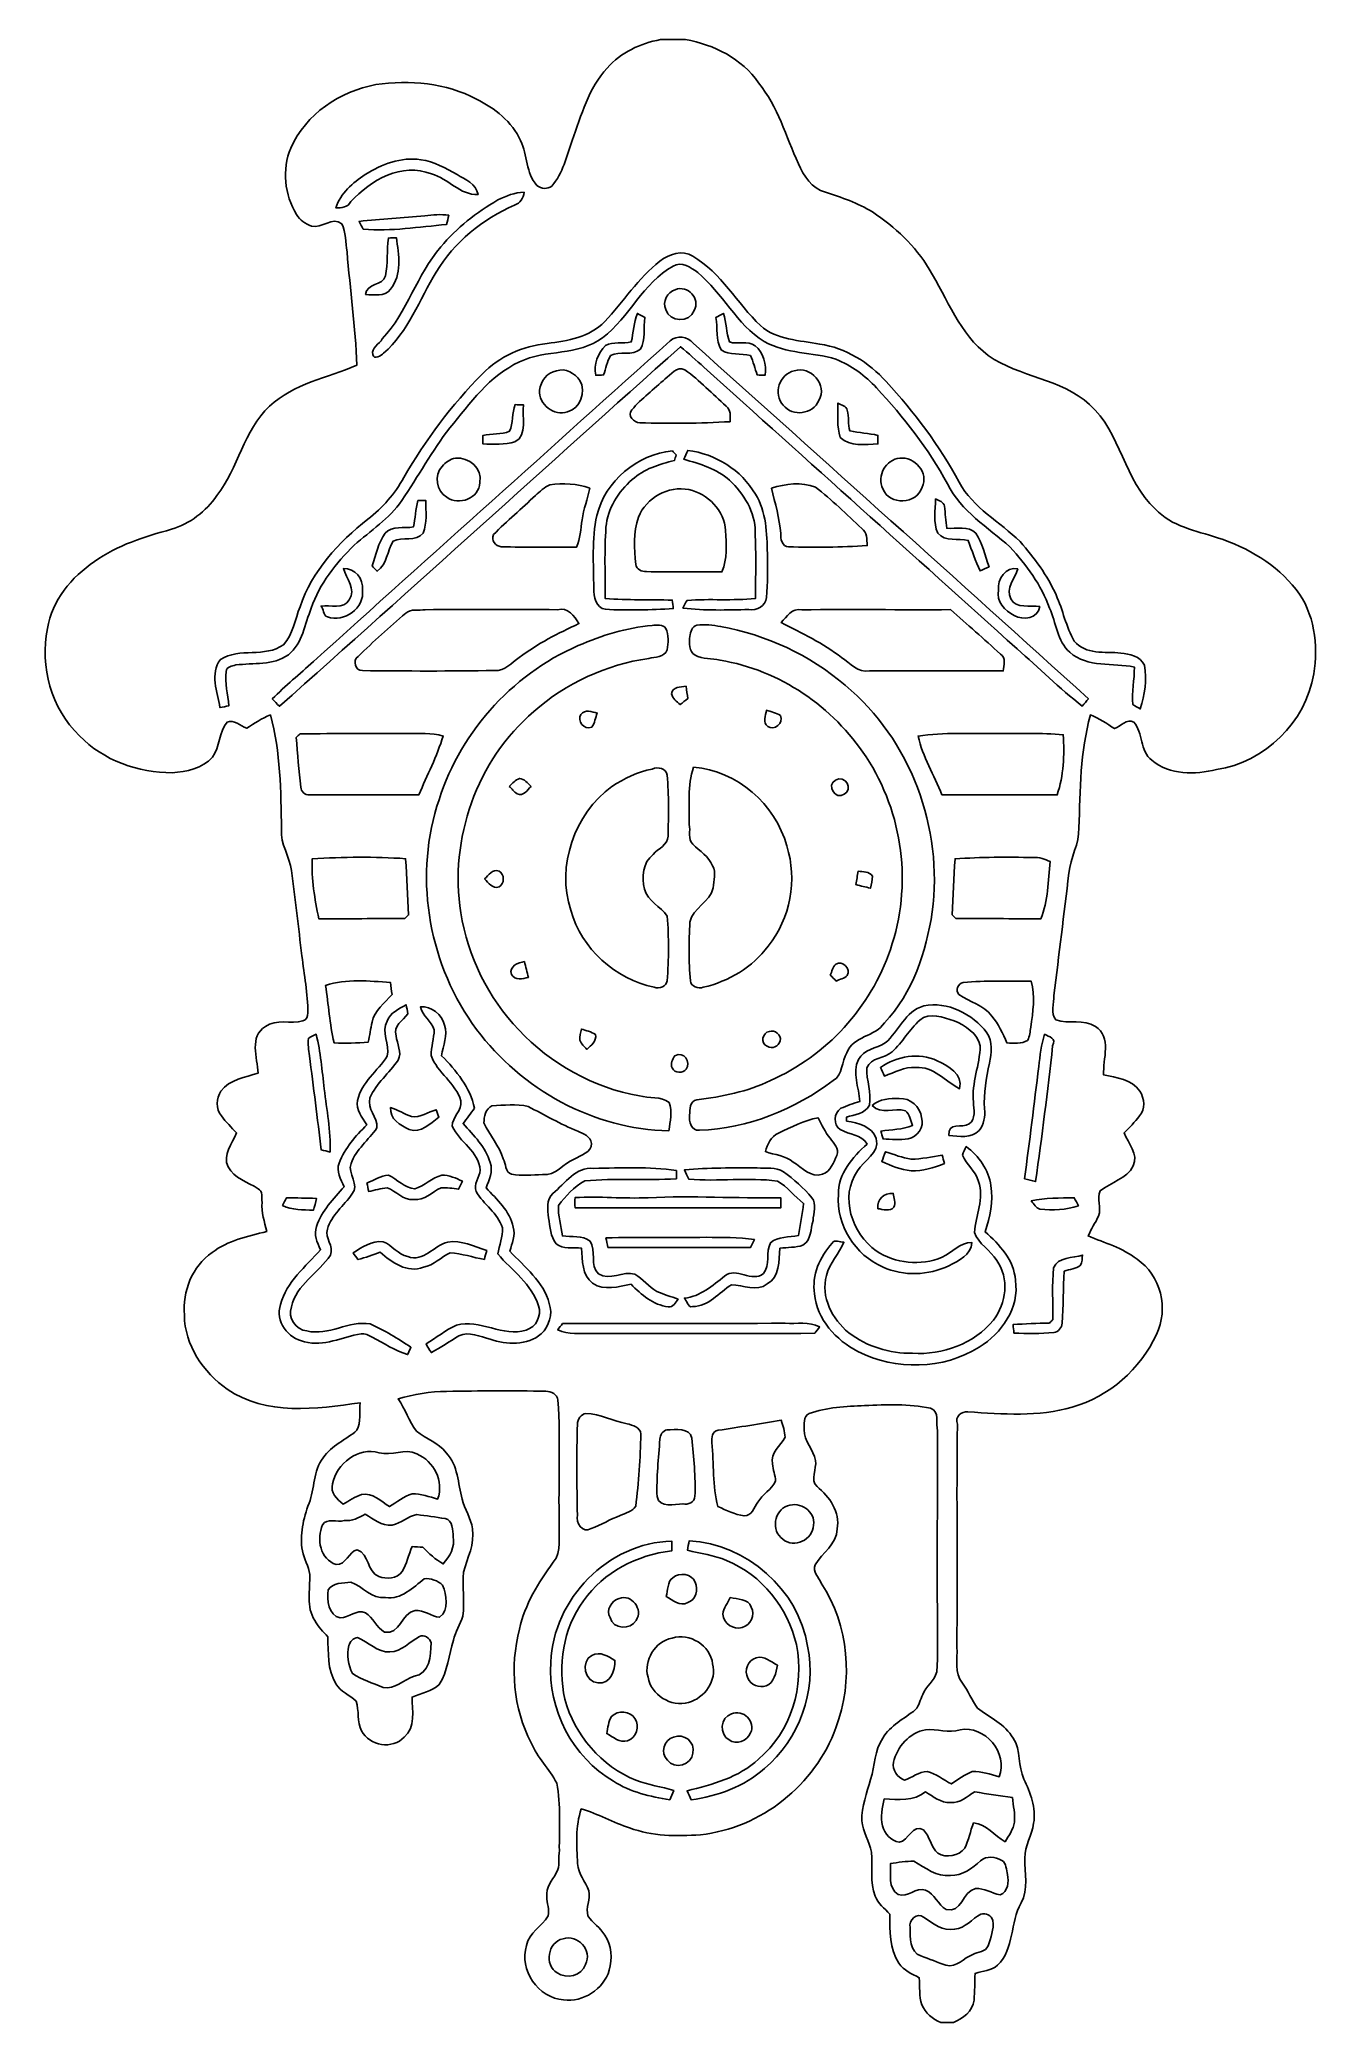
# Model space of a CAD drawing. Header units: centimetres. Extents: x -13.7 to 13.6, y -21.2 to 21.2.
import ezdxf

# ---------------------------------------------------------------- set-up
doc = ezdxf.new("R2010")
doc.units = ezdxf.units.CM
doc.header["$MEASUREMENT"] = 0
doc.layers.add('Camada 1', color=7, linetype='Continuous')

msp = doc.modelspace()

# ---------------------------------------------------------------- linework, layer by layer
at = {"layer": 'Camada 1', "color": 156}
for points, knots in [([(-0.44238, 21.16667), (-0.44238, 21.16667), (0.09066, 21.16667), (0.09066, 21.16667), (0.09066, 21.16667), (0.69885, 21.06436), (1.29505, 20.76027), (1.65276, 20.24486), (1.65276, 20.24486), (2.06163, 19.73721), (2.23626, 19.10009), (2.50049, 18.51554), (2.50049, 18.51554), (2.61726, 18.25978), (2.78765, 17.98602), (3.07763, 17.90841), (3.07763, 17.90841), (3.42406, 17.7994), (3.77084, 17.68016), (4.08199, 17.48825), (4.08199, 17.48825), (4.566, 17.17216), (4.99674, 16.76506), (5.29519, 16.26658), (5.29519, 16.26658), (5.68219, 15.63476), (5.94042, 14.88228), (6.55532, 14.42297), (6.55532, 14.42297), (7.2203, 13.95624), (8.10754, 13.93437), (8.72137, 13.37804), (8.72137, 13.37804), (9.39059, 12.76667), (9.45797, 11.7609), (10.1226, 11.14566), (10.1226, 11.14566), (10.46974, 10.7696), (10.99044, 10.68529), (11.45293, 10.53218), (11.45293, 10.53218), (12.0971, 10.3251), (12.70811, 9.96421), (13.13004, 9.42657), (13.13004, 9.42657), (13.52515, 8.92598), (13.60487, 8.23736), (13.50857, 7.62423), (13.50857, 7.62423), (13.33606, 6.59447), (12.46152, 5.7344), (11.42965, 5.58024), (11.42965, 5.58024), (10.9728, 5.47123), (10.4267, 5.46171), (10.04887, 5.78203), (10.04887, 5.78203), (9.79029, 5.97888), (9.86543, 6.36658), (9.6647, 6.5973), (9.6647, 6.5973), (9.52077, 6.66856), (9.37895, 6.51122), (9.25054, 6.45654), (9.25054, 6.45654), (9.08755, 6.56696), (8.92245, 6.67526), (8.73866, 6.74793), (8.73866, 6.74793), (8.51747, 5.96618), (8.5224, 5.14244), (8.4903, 4.33776), (8.4903, 4.33776), (8.50053, 3.99768), (8.31285, 3.70134), (8.27864, 3.36903), (8.27864, 3.36903), (8.16892, 2.49908), (8.06838, 1.62807), (7.9569, 0.75882), (7.9569, 0.75882), (7.97489, 0.59796), (7.86553, 0.37112), (7.99959, 0.24024), (7.99959, 0.24024), (8.26699, 0.13758), (8.59966, 0.27199), (8.84449, 0.09454), (8.84449, 0.09454), (9.20256, -0.12418), (8.99795, -0.60007), (9.02017, -0.93909), (9.02017, -0.93909), (9.29816, -0.98884), (9.61496, -1.03434), (9.79487, -1.28164), (9.79487, -1.28164), (9.88977, -1.43827), (9.92364, -1.67146), (9.78641, -1.81469), (9.78641, -1.81469), (9.68551, -1.9431), (9.57086, -2.05987), (9.45762, -2.17699), (9.45762, -2.17699), (9.54405, -2.39571), (9.7663, -2.6289), (9.65376, -2.88043), (9.65376, -2.88043), (9.51124, -3.15807), (9.17645, -3.22686), (8.94927, -3.41136), (8.94927, -3.41136), (8.86777, -3.57893), (8.97678, -3.77896), (8.91222, -3.95111), (8.91222, -3.95111), (8.84167, -4.09434), (8.75559, -4.22945), (8.68856, -4.3748), (8.68856, -4.3748), (9.04346, -4.52614), (9.42657, -4.62597), (9.73243, -4.87433), (9.73243, -4.87433), (10.2422, -5.20876), (10.41365, -5.93796), (10.14765, -6.47876), (10.14765, -6.47876), (9.80687, -7.2196), (9.13941, -7.80909), (8.3506, -8.02852), (8.3506, -8.02852), (7.62811, -8.24935), (6.864, -8.17668), (6.12246, -8.13223), (6.12246, -8.13223), (5.98311, -8.11671), (5.83565, -8.23242), (5.89668, -8.39505), (5.89668, -8.39505), (5.87516, -9.98255), (5.9055, -11.57076), (5.88469, -13.15896), (5.88469, -13.15896), (5.90867, -13.40979), (5.82718, -13.7093), (6.00428, -13.92132), (6.00428, -13.92132), (6.12951, -14.08818), (6.20007, -14.28997), (6.32566, -14.45577), (6.32566, -14.45577), (6.58671, -14.66144), (6.91691, -14.79691), (7.08766, -15.101), (7.08766, -15.101), (7.25875, -15.36135), (7.18926, -15.69649), (7.31802, -15.97307), (7.31802, -15.97307), (7.45208, -16.26729), (7.58613, -16.58338), (7.52369, -16.91569), (7.52369, -16.91569), (7.49723, -17.17357), (7.3286, -17.39618), (7.33884, -17.66041), (7.33884, -17.66041), (7.3219, -17.97685), (7.42738, -18.32716), (7.2577, -18.61714), (7.2577, -18.61714), (7.0164, -19.03412), (7.11835, -19.59328), (6.75499, -19.94782), (6.75499, -19.94782), (6.62305, -20.06282), (6.43714, -20.0727), (6.27592, -20.12244), (6.27592, -20.12244), (6.26569, -20.3133), (6.26886, -20.50521), (6.25369, -20.69606), (6.25369, -20.69606), (6.22476, -20.92925), (6.01733, -21.088), (5.81131, -21.16667), (5.81131, -21.16667), (5.81131, -21.16667), (5.54531, -21.16667), (5.54531, -21.16667), (5.54531, -21.16667), (5.36857, -21.09928), (5.21582, -20.96593), (5.13821, -20.79237), (5.13821, -20.79237), (5.07224, -20.60751), (5.10081, -20.40467), (5.08247, -20.21346), (5.08247, -20.21346), (4.92513, -20.13162), (4.74945, -20.05859), (4.64679, -19.90619), (4.64679, -19.90619), (4.44712, -19.59716), (4.45206, -19.21051), (4.4517, -18.85773), (4.4517, -18.85773), (4.34375, -18.73356), (4.19947, -18.63196), (4.14232, -18.47285), (4.14232, -18.47285), (4.0192, -18.17229), (4.09222, -17.84597), (4.06541, -17.53341), (4.06541, -17.53341), (4.01426, -17.30375), (3.88091, -17.09702), (3.85445, -16.86066), (3.85445, -16.86066), (3.85339, -16.55551), (3.96028, -16.26729), (4.04389, -15.97836), (4.04389, -15.97836), (4.1335, -15.68591), (4.1275, -15.36065), (4.30212, -15.09853), (4.30212, -15.09853), (4.46546, -14.82372), (4.7625, -14.68508), (5.00168, -14.49035), (5.00168, -14.49035), (5.08423, -14.40215), (5.10187, -14.27198), (5.15726, -14.16967), (5.15726, -14.16967), (5.22393, -13.9887), (5.40844, -13.87404), (5.45606, -13.68566), (5.45606, -13.68566), (5.48675, -13.32265), (5.47158, -12.95753), (5.47194, -12.59417), (5.47194, -12.59417), (5.45853, -11.24126), (5.47652, -9.88801), (5.46911, -8.53546), (5.46911, -8.53546), (5.43772, -8.38659), (5.52203, -8.11459), (5.32165, -8.05533), (5.32165, -8.05533), (4.85987, -7.95867), (4.38326, -7.97419), (3.91513, -7.99782), (3.91513, -7.99782), (3.51649, -8.01829), (3.10938, -8.03169), (2.72909, -8.16645), (2.72909, -8.16645), (2.60456, -8.2296), (2.62961, -8.40281), (2.62467, -8.515), (2.62467, -8.515), (2.61726, -8.76053), (2.82822, -8.94045), (2.86844, -9.17081), (2.86844, -9.17081), (2.89666, -9.34508), (2.74249, -9.58109), (2.89948, -9.72538), (2.89948, -9.72538), (3.16265, -9.94375), (3.40007, -10.27112), (3.32987, -10.63272), (3.32987, -10.63272), (3.32422, -10.9608), (3.01272, -11.14002), (2.86314, -11.40001), (2.86314, -11.40001), (2.78906, -11.53795), (2.94076, -11.67059), (2.99014, -11.78772), (2.99014, -11.78772), (3.57858, -12.69153), (3.68476, -13.87087), (3.30271, -14.87523), (3.30271, -14.87523), (2.86491, -16.0969), (1.70074, -17.024), (0.40852, -17.16052), (0.40852, -17.16052), (-0.09737, -17.20144), (-0.62301, -17.19015), (-1.10525, -17.01518), (-1.10525, -17.01518), (-1.45697, -16.90229), (-1.77765, -16.71073), (-2.1336, -16.60913), (-2.1336, -16.60913), (-2.26166, -16.98307), (-2.23732, -17.38947), (-2.21297, -17.77823), (-2.21297, -17.77823), (-2.20345, -17.99766), (-2.04611, -18.16206), (-1.97167, -18.35855), (-1.97167, -18.35855), (-1.93252, -18.53494), (-2.04435, -18.71945), (-1.99214, -18.89513), (-1.99214, -18.89513), (-1.89159, -19.04647), (-1.72402, -19.14384), (-1.63371, -19.30506), (-1.63371, -19.30506), (-1.48131, -19.5199), (-1.46685, -19.80706), (-1.5367, -20.05506), (-1.5367, -20.05506), (-1.65911, -20.45935), (-2.09268, -20.74263), (-2.51107, -20.68795), (-2.51107, -20.68795), (-3.054, -20.64843), (-3.47169, -20.0466), (-3.30341, -19.52307), (-3.30341, -19.52307), (-3.24626, -19.25602), (-2.97709, -19.11632), (-2.84268, -18.89583), (-2.84268, -18.89583), (-2.8067, -18.76002), (-2.8762, -18.62243), (-2.86702, -18.48555), (-2.86702, -18.48555), (-2.90124, -18.28553), (-2.75449, -18.1356), (-2.66735, -17.9765), (-2.66735, -17.9765), (-2.58092, -17.83433), (-2.62537, -17.6537), (-2.60315, -17.49883), (-2.60315, -17.49883), (-2.60562, -17.0187), (-2.56999, -16.52975), (-2.65818, -16.05633), (-2.65818, -16.05633), (-2.81446, -15.75505), (-3.07375, -15.51693), (-3.20534, -15.20013), (-3.20534, -15.20013), (-3.58775, -14.45683), (-3.66466, -13.57665), (-3.45264, -12.77126), (-3.45264, -12.77126), (-3.34257, -12.24104), (-3.04941, -11.77396), (-2.73226, -11.34463), (-2.73226, -11.34463), (-2.54423, -11.11003), (-2.62643, -10.78689), (-2.60456, -10.51313), (-2.60456, -10.51313), (-2.62714, -9.63612), (-2.57351, -8.75735), (-2.63243, -7.88211), (-2.63243, -7.88211), (-2.64583, -7.75794), (-2.77707, -7.69232), (-2.89031, -7.69338), (-2.89031, -7.69338), (-3.59692, -7.67574), (-4.30424, -7.6842), (-5.0105, -7.69373), (-5.0105, -7.69373), (-5.36046, -7.69232), (-5.70653, -7.75652), (-6.04202, -7.85107), (-6.04202, -7.85107), (-5.89703, -8.07367), (-5.81025, -8.3319), (-5.65256, -8.54569), (-5.65256, -8.54569), (-5.45147, -8.71185), (-5.17842, -8.78381), (-5.02285, -9.00783), (-5.02285, -9.00783), (-4.76144, -9.27241), (-4.76814, -9.65905), (-4.6796, -9.9956), (-4.6796, -9.9956), (-4.62703, -10.21292), (-4.4831, -10.40165), (-4.45982, -10.62778), (-4.45982, -10.62778), (-4.40267, -10.95375), (-4.57024, -11.24902), (-4.65032, -11.55418), (-4.65032, -11.55418), (-4.67677, -11.86603), (-4.61892, -12.18106), (-4.66619, -12.49292), (-4.66619, -12.49292), (-4.71523, -12.67001), (-4.82318, -12.82524), (-4.86586, -13.00586), (-4.86586, -13.00586), (-4.95688, -13.3223), (-4.98722, -13.67014), (-5.16608, -13.95448), (-5.16608, -13.95448), (-5.32377, -14.103), (-5.55237, -14.13933), (-5.7471, -14.22188), (-5.7471, -14.22188), (-5.74816, -14.50199), (-5.6642, -14.87276), (-5.91432, -15.0756), (-5.91432, -15.0756), (-6.16267, -15.34795), (-6.6615, -15.26363), (-6.82731, -14.94367), (-6.82731, -14.94367), (-6.92432, -14.74682), (-6.87493, -14.51328), (-6.94337, -14.31078), (-6.94337, -14.31078), (-7.07355, -14.17143), (-7.28098, -14.11287), (-7.37305, -13.93543), (-7.37305, -13.93543), (-7.56285, -13.63733), (-7.53145, -13.27079), (-7.54839, -12.9346), (-7.54839, -12.9346), (-7.64646, -12.82418), (-7.75476, -12.72046), (-7.82426, -12.58852), (-7.82426, -12.58852), (-8.0204, -12.29642), (-7.9188, -11.92953), (-7.93432, -11.60251), (-7.93432, -11.60251), (-7.95337, -11.42647), (-8.0585, -11.27372), (-8.08919, -11.10086), (-8.08919, -11.10086), (-8.15058, -10.75514), (-8.07085, -10.40659), (-7.94844, -10.0845), (-7.94844, -10.0845), (-7.82249, -9.7663), (-7.86447, -9.39094), (-7.64646, -9.11154), (-7.64646, -9.11154), (-7.47324, -8.84273), (-7.15433, -8.73195), (-6.92573, -8.52452), (-6.92573, -8.52452), (-6.83472, -8.34496), (-6.87246, -8.12941), (-6.85765, -7.93574), (-6.85765, -7.93574), (-7.78933, -8.07967), (-8.86848, -8.21161), (-9.69433, -7.64787), (-9.69433, -7.64787), (-10.20798, -7.2898), (-10.60415, -6.70736), (-10.60979, -6.06531), (-10.60979, -6.06531), (-10.65107, -5.56013), (-10.44751, -5.01862), (-10.01465, -4.73287), (-10.01465, -4.73287), (-9.68304, -4.46193), (-9.25371, -4.38644), (-8.85225, -4.28025), (-8.85225, -4.28025), (-8.89882, -4.07494), (-8.96937, -3.87138), (-8.95209, -3.6576), (-8.95209, -3.6576), (-8.9602, -3.55882), (-8.93198, -3.42336), (-9.03675, -3.36656), (-9.03675, -3.36656), (-9.25865, -3.22439), (-9.5437, -3.14925), (-9.67775, -2.90301), (-9.67775, -2.90301), (-9.79981, -2.64125), (-9.5885, -2.40383), (-9.49501, -2.17664), (-9.49501, -2.17664), (-9.60684, -2.05916), (-9.72114, -1.94239), (-9.81922, -1.81328), (-9.81922, -1.81328), (-9.94516, -1.66758), (-9.92822, -1.43722), (-9.83015, -1.28164), (-9.83015, -1.28164), (-9.63895, -1.02976), (-9.31227, -0.99519), (-9.03534, -0.89747), (-9.03534, -0.89747), (-9.05298, -0.57256), (-9.22831, -0.11289), (-8.87977, 0.09454), (-8.87977, 0.09454), (-8.64905, 0.27376), (-8.33861, 0.13511), (-8.0779, 0.21625), (-8.0779, 0.21625), (-8.00559, 0.23812), (-7.9689, 0.31432), (-7.97313, 0.38594), (-7.97313, 0.38594), (-7.97384, 0.79587), (-8.05215, 1.19909), (-8.09907, 1.60479), (-8.09907, 1.60479), (-8.1788, 2.21086), (-8.23383, 2.82011), (-8.3245, 3.42441), (-8.3245, 3.42441), (-8.35907, 3.72745), (-8.5658, 3.98815), (-8.53369, 4.30248), (-8.53369, 4.30248), (-8.55133, 5.11916), (-8.55274, 5.95418), (-8.77358, 6.74758), (-8.77358, 6.74758), (-8.95491, 6.67632), (-9.11825, 6.57049), (-9.27947, 6.46289), (-9.27947, 6.46289), (-9.41211, 6.51228), (-9.55534, 6.65621), (-9.69927, 6.59624), (-9.69927, 6.59624), (-9.87354, 6.38634), (-9.84814, 6.06742), (-10.00936, 5.84588), (-10.00936, 5.84588), (-10.22738, 5.6067), (-10.56146, 5.53544), (-10.87049, 5.51462), (-10.87049, 5.51462), (-11.59686, 5.51392), (-12.34087, 5.77497), (-12.85134, 6.30449), (-12.85134, 6.30449), (-13.45106, 6.88411), (-13.70048, 7.78087), (-13.5315, 8.59296), (-13.5315, 8.59296), (-13.43977, 9.19268), (-13.01962, 9.69433), (-12.52749, 10.02347), (-12.52749, 10.02347), (-12.04172, 10.37837), (-11.45822, 10.54947), (-10.88813, 10.71351), (-10.88813, 10.71351), (-10.49126, 10.83028), (-10.14942, 11.09415), (-9.91482, 11.43176), (-9.91482, 11.43176), (-9.45656, 12.01984), (-9.34579, 12.81959), (-8.79263, 13.34347), (-8.79263, 13.34347), (-8.2737, 13.81901), (-7.55791, 13.94919), (-6.92856, 14.21447), (-6.92856, 14.21447), (-6.95466, 15.0248), (-7.07108, 15.82914), (-7.13705, 16.63665), (-7.13705, 16.63665), (-7.17338, 16.8342), (-7.15786, 17.05328), (-7.24888, 17.23707), (-7.24888, 17.23707), (-7.44537, 17.3997), (-7.6768, 17.12136), (-7.89587, 17.18663), (-7.89587, 17.18663), (-8.02605, 17.23037), (-8.14634, 17.31327), (-8.21655, 17.43287), (-8.21655, 17.43287), (-8.46914, 17.85302), (-8.53158, 18.39454), (-8.33755, 18.84997), (-8.33755, 18.84997), (-8.01793, 19.57775), (-7.28874, 20.06635), (-6.52039, 20.20605), (-6.52039, 20.20605), (-5.79931, 20.30977), (-5.02497, 20.24662), (-4.3748, 19.8949), (-4.3748, 19.8949), (-3.98462, 19.70087), (-3.61209, 19.419), (-3.42935, 19.01119), (-3.42935, 19.01119), (-3.27836, 18.70251), (-3.32246, 18.31693), (-3.0801, 18.05128), (-3.0801, 18.05128), (-2.99508, 17.98567), (-2.8508, 17.96238), (-2.76648, 18.04105), (-2.76648, 18.04105), (-2.51919, 18.31163), (-2.45427, 18.6824), (-2.32692, 19.0126), (-2.32692, 19.0126), (-2.13148, 19.54918), (-1.98332, 20.13232), (-1.58044, 20.56024), (-1.58044, 20.56024), (-1.28729, 20.8922), (-0.87348, 21.09082), (-0.44238, 21.16667), (-0.44238, 21.16667), (-0.44238, 21.16667), (-0.44238, 21.16667), (-0.44238, 21.16667)], [0, 0, 0, 0, 0.00625, 0.00625, 0.00625, 0.00625, 0.0125, 0.0125, 0.0125, 0.0125, 0.01875, 0.01875, 0.01875, 0.01875, 0.025, 0.025, 0.025, 0.025, 0.03125, 0.03125, 0.03125, 0.03125, 0.0375, 0.0375, 0.0375, 0.0375, 0.04375, 0.04375, 0.04375, 0.04375, 0.05, 0.05, 0.05, 0.05, 0.05625, 0.05625, 0.05625, 0.05625, 0.0625, 0.0625, 0.0625, 0.0625, 0.06875, 0.06875, 0.06875, 0.06875, 0.075, 0.075, 0.075, 0.075, 0.08125, 0.08125, 0.08125, 0.08125, 0.0875, 0.0875, 0.0875, 0.0875, 0.09375, 0.09375, 0.09375, 0.09375, 0.1, 0.1, 0.1, 0.1, 0.10625, 0.10625, 0.10625, 0.10625, 0.1125, 0.1125, 0.1125, 0.1125, 0.11875, 0.11875, 0.11875, 0.11875, 0.125, 0.125, 0.125, 0.125, 0.13125, 0.13125, 0.13125, 0.13125, 0.1375, 0.1375, 0.1375, 0.1375, 0.14375, 0.14375, 0.14375, 0.14375, 0.15, 0.15, 0.15, 0.15, 0.15625, 0.15625, 0.15625, 0.15625, 0.1625, 0.1625, 0.1625, 0.1625, 0.16875, 0.16875, 0.16875, 0.16875, 0.175, 0.175, 0.175, 0.175, 0.18125, 0.18125, 0.18125, 0.18125, 0.1875, 0.1875, 0.1875, 0.1875, 0.19375, 0.19375, 0.19375, 0.19375, 0.2, 0.2, 0.2, 0.2, 0.20625, 0.20625, 0.20625, 0.20625, 0.2125, 0.2125, 0.2125, 0.2125, 0.21875, 0.21875, 0.21875, 0.21875, 0.225, 0.225, 0.225, 0.225, 0.23125, 0.23125, 0.23125, 0.23125, 0.2375, 0.2375, 0.2375, 0.2375, 0.24375, 0.24375, 0.24375, 0.24375, 0.25, 0.25, 0.25, 0.25, 0.25625, 0.25625, 0.25625, 0.25625, 0.2625, 0.2625, 0.2625, 0.2625, 0.26875, 0.26875, 0.26875, 0.26875, 0.275, 0.275, 0.275, 0.275, 0.28125, 0.28125, 0.28125, 0.28125, 0.2875, 0.2875, 0.2875, 0.2875, 0.29375, 0.29375, 0.29375, 0.29375, 0.3, 0.3, 0.3, 0.3, 0.30625, 0.30625, 0.30625, 0.30625, 0.3125, 0.3125, 0.3125, 0.3125, 0.31875, 0.31875, 0.31875, 0.31875, 0.325, 0.325, 0.325, 0.325, 0.33125, 0.33125, 0.33125, 0.33125, 0.3375, 0.3375, 0.3375, 0.3375, 0.34375, 0.34375, 0.34375, 0.34375, 0.35, 0.35, 0.35, 0.35, 0.35625, 0.35625, 0.35625, 0.35625, 0.3625, 0.3625, 0.3625, 0.3625, 0.36875, 0.36875, 0.36875, 0.36875, 0.375, 0.375, 0.375, 0.375, 0.38125, 0.38125, 0.38125, 0.38125, 0.3875, 0.3875, 0.3875, 0.3875, 0.39375, 0.39375, 0.39375, 0.39375, 0.4, 0.4, 0.4, 0.4, 0.40625, 0.40625, 0.40625, 0.40625, 0.4125, 0.4125, 0.4125, 0.4125, 0.41875, 0.41875, 0.41875, 0.41875, 0.425, 0.425, 0.425, 0.425, 0.43125, 0.43125, 0.43125, 0.43125, 0.4375, 0.4375, 0.4375, 0.4375, 0.44375, 0.44375, 0.44375, 0.44375, 0.45, 0.45, 0.45, 0.45, 0.45625, 0.45625, 0.45625, 0.45625, 0.4625, 0.4625, 0.4625, 0.4625, 0.46875, 0.46875, 0.46875, 0.46875, 0.475, 0.475, 0.475, 0.475, 0.48125, 0.48125, 0.48125, 0.48125, 0.4875, 0.4875, 0.4875, 0.4875, 0.49375, 0.49375, 0.49375, 0.49375, 0.5, 0.5, 0.5, 0.5, 0.50625, 0.50625, 0.50625, 0.50625, 0.5125, 0.5125, 0.5125, 0.5125, 0.51875, 0.51875, 0.51875, 0.51875, 0.525, 0.525, 0.525, 0.525, 0.53125, 0.53125, 0.53125, 0.53125, 0.5375, 0.5375, 0.5375, 0.5375, 0.54375, 0.54375, 0.54375, 0.54375, 0.55, 0.55, 0.55, 0.55, 0.55625, 0.55625, 0.55625, 0.55625, 0.5625, 0.5625, 0.5625, 0.5625, 0.56875, 0.56875, 0.56875, 0.56875, 0.575, 0.575, 0.575, 0.575, 0.58125, 0.58125, 0.58125, 0.58125, 0.5875, 0.5875, 0.5875, 0.5875, 0.59375, 0.59375, 0.59375, 0.59375, 0.6, 0.6, 0.6, 0.6, 0.60625, 0.60625, 0.60625, 0.60625, 0.6125, 0.6125, 0.6125, 0.6125, 0.61875, 0.61875, 0.61875, 0.61875, 0.625, 0.625, 0.625, 0.625, 0.63125, 0.63125, 0.63125, 0.63125, 0.6375, 0.6375, 0.6375, 0.6375, 0.64375, 0.64375, 0.64375, 0.64375, 0.65, 0.65, 0.65, 0.65, 0.65625, 0.65625, 0.65625, 0.65625, 0.6625, 0.6625, 0.6625, 0.6625, 0.66875, 0.66875, 0.66875, 0.66875, 0.675, 0.675, 0.675, 0.675, 0.68125, 0.68125, 0.68125, 0.68125, 0.6875, 0.6875, 0.6875, 0.6875, 0.69375, 0.69375, 0.69375, 0.69375, 0.7, 0.7, 0.7, 0.7, 0.70625, 0.70625, 0.70625, 0.70625, 0.7125, 0.7125, 0.7125, 0.7125, 0.71875, 0.71875, 0.71875, 0.71875, 0.725, 0.725, 0.725, 0.725, 0.73125, 0.73125, 0.73125, 0.73125, 0.7375, 0.7375, 0.7375, 0.7375, 0.74375, 0.74375, 0.74375, 0.74375, 0.75, 0.75, 0.75, 0.75, 0.75625, 0.75625, 0.75625, 0.75625, 0.7625, 0.7625, 0.7625, 0.7625, 0.76875, 0.76875, 0.76875, 0.76875, 0.775, 0.775, 0.775, 0.775, 0.78125, 0.78125, 0.78125, 0.78125, 0.7875, 0.7875, 0.7875, 0.7875, 0.79375, 0.79375, 0.79375, 0.79375, 0.8, 0.8, 0.8, 0.8, 0.80625, 0.80625, 0.80625, 0.80625, 0.8125, 0.8125, 0.8125, 0.8125, 0.81875, 0.81875, 0.81875, 0.81875, 0.825, 0.825, 0.825, 0.825, 0.83125, 0.83125, 0.83125, 0.83125, 0.8375, 0.8375, 0.8375, 0.8375, 0.84375, 0.84375, 0.84375, 0.84375, 0.85, 0.85, 0.85, 0.85, 0.85625, 0.85625, 0.85625, 0.85625, 0.8625, 0.8625, 0.8625, 0.8625, 0.86875, 0.86875, 0.86875, 0.86875, 0.875, 0.875, 0.875, 0.875, 0.88125, 0.88125, 0.88125, 0.88125, 0.8875, 0.8875, 0.8875, 0.8875, 0.89375, 0.89375, 0.89375, 0.89375, 0.9, 0.9, 0.9, 0.9, 0.90625, 0.90625, 0.90625, 0.90625, 0.9125, 0.9125, 0.9125, 0.9125, 0.91875, 0.91875, 0.91875, 0.91875, 0.925, 0.925, 0.925, 0.925, 0.93125, 0.93125, 0.93125, 0.93125, 0.9375, 0.9375, 0.9375, 0.9375, 0.94375, 0.94375, 0.94375, 0.94375, 0.95, 0.95, 0.95, 0.95, 0.95625, 0.95625, 0.95625, 0.95625, 0.9625, 0.9625, 0.9625, 0.9625, 0.96875, 0.96875, 0.96875, 0.96875, 0.975, 0.975, 0.975, 0.975, 0.98125, 0.98125, 0.98125, 0.98125, 0.9875, 0.9875, 0.9875, 0.9875, 1, 1, 1, 1]), ([(-6.74899, 18.28482), (-7.01287, 18.10949), (-7.2778, 17.89112), (-7.37305, 17.57503), (-7.37305, 17.57503), (-7.25311, 17.5768), (-7.12082, 17.58315), (-7.05556, 17.70803), (-7.05556, 17.70803), (-6.62587, 18.16664), (-5.97288, 18.55399), (-5.33188, 18.3007), (-5.33188, 18.3007), (-4.98016, 18.20157), (-4.72158, 17.8435), (-4.33811, 17.85902), (-4.33811, 17.85902), (-4.37797, 18.09573), (-4.6101, 18.1804), (-4.78755, 18.28623), (-4.78755, 18.28623), (-5.03308, 18.41782), (-5.27791, 18.57022), (-5.56048, 18.60409), (-5.56048, 18.60409), (-5.98029, 18.66441), (-6.4008, 18.51131), (-6.74899, 18.28482), (-6.74899, 18.28482), (-6.74899, 18.28482), (-6.74899, 18.28482), (-6.74899, 18.28482)], [0, 0, 0, 0, 0.11111111, 0.11111111, 0.11111111, 0.11111111, 0.22222222, 0.22222222, 0.22222222, 0.22222222, 0.33333333, 0.33333333, 0.33333333, 0.33333333, 0.44444444, 0.44444444, 0.44444444, 0.44444444, 0.55555556, 0.55555556, 0.55555556, 0.55555556, 0.66666667, 0.66666667, 0.66666667, 0.66666667, 0.77777778, 0.77777778, 0.77777778, 0.77777778, 1, 1, 1, 1]), ([(-3.91513, 17.74331), (-4.37339, 17.48049), (-4.79425, 17.14782), (-5.13468, 16.74248), (-5.13468, 16.74248), (-5.64762, 16.15017), (-5.84553, 15.35395), (-6.38316, 14.77892), (-6.38316, 14.77892), (-6.44419, 14.66991), (-6.62693, 14.58454), (-6.58601, 14.44166), (-6.58601, 14.44166), (-6.56308, 14.32701), (-6.40503, 14.41873), (-6.35564, 14.46918), (-6.35564, 14.46918), (-5.82754, 14.93308), (-5.59223, 15.61853), (-5.23134, 16.20273), (-5.23134, 16.20273), (-4.8454, 16.84302), (-4.24286, 17.34044), (-3.55847, 17.6343), (-3.55847, 17.6343), (-3.43535, 17.66958), (-3.36973, 17.78282), (-3.35597, 17.90947), (-3.35597, 17.90947), (-3.55388, 17.90665), (-3.74015, 17.82868), (-3.91513, 17.74331), (-3.91513, 17.74331), (-3.91513, 17.74331), (-3.91513, 17.74331), (-3.91513, 17.74331)], [0, 0, 0, 0, 0.1, 0.1, 0.1, 0.1, 0.2, 0.2, 0.2, 0.2, 0.3, 0.3, 0.3, 0.3, 0.4, 0.4, 0.4, 0.4, 0.5, 0.5, 0.5, 0.5, 0.6, 0.6, 0.6, 0.6, 0.7, 0.7, 0.7, 0.7, 0.8, 0.8, 0.8, 0.8, 1, 1, 1, 1]), ([(-5.47476, 17.40641), (-5.94254, 17.35949), (-6.41244, 17.34114), (-6.87952, 17.2854), (-6.87952, 17.2854), (-6.8513, 17.22931), (-6.82554, 17.17146), (-6.78886, 17.1203), (-6.78886, 17.1203), (-6.19372, 17.07127), (-5.60141, 17.16652), (-5.01015, 17.2219), (-5.01015, 17.2219), (-4.99463, 17.28752), (-4.97875, 17.35278), (-4.96288, 17.4184), (-4.96288, 17.4184), (-5.13292, 17.44486), (-5.30507, 17.42122), (-5.47476, 17.40641), (-5.47476, 17.40641), (-5.47476, 17.40641), (-5.47476, 17.40641), (-5.47476, 17.40641)], [0, 0, 0, 0, 0.14285714, 0.14285714, 0.14285714, 0.14285714, 0.28571429, 0.28571429, 0.28571429, 0.28571429, 0.42857143, 0.42857143, 0.42857143, 0.42857143, 0.57142857, 0.57142857, 0.57142857, 0.57142857, 0.71428571, 0.71428571, 0.71428571, 0.71428571, 1, 1, 1, 1]), ([(-6.2544, 16.93157), (-6.28615, 16.6631), (-6.26498, 16.389), (-6.31754, 16.12371), (-6.31754, 16.12371), (-6.36587, 15.89475), (-6.7243, 15.98577), (-6.74052, 15.7226), (-6.74052, 15.7226), (-6.55779, 15.72189), (-6.33554, 15.67109), (-6.20889, 15.83902), (-6.20889, 15.83902), (-5.9563, 16.14382), (-6.03321, 16.57632), (-6.08118, 16.93686), (-6.08118, 16.93686), (-6.13904, 16.9351), (-6.19689, 16.93333), (-6.2544, 16.93157), (-6.2544, 16.93157), (-6.2544, 16.93157), (-6.2544, 16.93157), (-6.2544, 16.93157)], [0, 0, 0, 0, 0.14285714, 0.14285714, 0.14285714, 0.14285714, 0.28571429, 0.28571429, 0.28571429, 0.28571429, 0.42857143, 0.42857143, 0.42857143, 0.42857143, 0.57142857, 0.57142857, 0.57142857, 0.57142857, 0.71428571, 0.71428571, 0.71428571, 0.71428571, 1, 1, 1, 1]), ([(-0.45473, 16.43733), (-0.91934, 16.07679), (-1.23366, 15.56843), (-1.63477, 15.14581), (-1.63477, 15.14581), (-1.95368, 14.81384), (-2.42676, 14.73235), (-2.86279, 14.68049), (-2.86279, 14.68049), (-3.38243, 14.62475), (-3.88691, 14.4025), (-4.25344, 14.02574), (-4.25344, 14.02574), (-4.90044, 13.36287), (-5.46453, 12.61992), (-5.92349, 11.81559), (-5.92349, 11.81559), (-6.11646, 11.46951), (-6.37822, 11.16718), (-6.6929, 10.92623), (-6.6929, 10.92623), (-7.31732, 10.43869), (-7.88317, 9.82239), (-8.13858, 9.05827), (-8.13858, 9.05827), (-8.24935, 8.78805), (-8.2864, 8.46878), (-8.49348, 8.24759), (-8.49348, 8.24759), (-8.88718, 7.96043), (-9.43434, 8.19326), (-9.83932, 7.93468), (-9.83932, 7.93468), (-10.0718, 7.62741), (-9.90388, 7.24147), (-9.85061, 6.90386), (-9.85061, 6.90386), (-9.78711, 6.91727), (-9.72361, 6.92997), (-9.66011, 6.94337), (-9.66011, 6.94337), (-9.68304, 7.18749), (-9.74337, 7.42985), (-9.71973, 7.67644), (-9.71973, 7.67644), (-9.70739, 7.77628), (-9.59414, 7.79533), (-9.51371, 7.81473), (-9.51371, 7.81473), (-9.13765, 7.86518), (-8.71326, 7.79498), (-8.38764, 8.03522), (-8.38764, 8.03522), (-8.0839, 8.27864), (-8.03698, 8.69068), (-7.90081, 9.02935), (-7.90081, 9.02935), (-7.71984, 9.54899), (-7.37552, 9.99137), (-6.98429, 10.37061), (-6.98429, 10.37061), (-6.63892, 10.68282), (-6.23217, 10.93576), (-5.96759, 11.3284), (-5.96759, 11.3284), (-5.61128, 11.83499), (-5.33082, 12.39344), (-4.93854, 12.87568), (-4.93854, 12.87568), (-4.5145, 13.40873), (-4.0894, 13.99152), (-3.45475, 14.28644), (-3.45475, 14.28644), (-2.89137, 14.55878), (-2.19569, 14.41203), (-1.67922, 14.8022), (-1.67922, 14.8022), (-1.10913, 15.24035), (-0.81315, 15.97131), (-0.17498, 16.33043), (-0.17498, 16.33043), (0.01129, 16.44615), (0.20426, 16.30221), (0.35207, 16.19285), (0.35207, 16.19285), (0.88089, 15.75576), (1.18004, 15.08725), (1.77412, 14.72212), (1.77412, 14.72212), (2.23908, 14.44695), (2.80211, 14.50234), (3.30306, 14.34288), (3.30306, 14.34288), (3.63326, 14.20777), (3.93136, 13.99575), (4.17195, 13.73223), (4.17195, 13.73223), (4.75015, 13.10746), (5.28073, 12.43154), (5.68466, 11.67941), (5.68466, 11.67941), (5.97676, 11.10086), (6.54544, 10.74879), (7.02028, 10.33604), (7.02028, 10.33604), (7.36635, 9.94798), (7.68844, 9.52535), (7.86412, 9.0297), (7.86412, 9.0297), (8.00594, 8.71396), (8.02675, 8.32767), (8.29698, 8.08602), (8.29698, 8.08602), (8.67622, 7.74665), (9.21844, 7.86906), (9.67634, 7.77064), (9.67634, 7.77064), (9.68093, 7.50288), (9.61672, 7.23794), (9.6453, 6.97018), (9.6453, 6.97018), (9.69398, 6.93314), (9.74901, 6.90668), (9.80299, 6.8774), (9.80299, 6.8774), (9.89506, 7.17762), (9.95327, 7.49653), (9.88907, 7.80838), (9.88907, 7.80838), (9.80757, 8.00347), (9.57015, 8.05039), (9.38354, 8.07014), (9.38354, 8.07014), (9.05192, 8.10295), (8.63388, 8.02816), (8.39258, 8.32273), (8.39258, 8.32273), (8.21408, 8.63), (8.1534, 8.98842), (8.00347, 9.30945), (8.00347, 9.30945), (7.82038, 9.73243), (7.53533, 10.10073), (7.23724, 10.44822), (7.23724, 10.44822), (6.80473, 10.87226), (6.23006, 11.16542), (5.93549, 11.71751), (5.93549, 11.71751), (5.51039, 12.49645), (4.97981, 13.21611), (4.37515, 13.86522), (4.37515, 13.86522), (4.0072, 14.2748), (3.51084, 14.58912), (2.95839, 14.66391), (2.95839, 14.66391), (2.52554, 14.7514), (2.04117, 14.75034), (1.69227, 15.06185), (1.69227, 15.06185), (1.19027, 15.53351), (0.85901, 16.19391), (0.24483, 16.54175), (0.24483, 16.54175), (0.02293, 16.6878), (-0.26282, 16.58585), (-0.45473, 16.43733), (-0.45473, 16.43733), (-0.45473, 16.43733), (-0.45473, 16.43733), (-0.45473, 16.43733)], [0, 0, 0, 0, 0.02272727, 0.02272727, 0.02272727, 0.02272727, 0.04545455, 0.04545455, 0.04545455, 0.04545455, 0.06818182, 0.06818182, 0.06818182, 0.06818182, 0.09090909, 0.09090909, 0.09090909, 0.09090909, 0.11363636, 0.11363636, 0.11363636, 0.11363636, 0.13636364, 0.13636364, 0.13636364, 0.13636364, 0.15909091, 0.15909091, 0.15909091, 0.15909091, 0.18181818, 0.18181818, 0.18181818, 0.18181818, 0.20454545, 0.20454545, 0.20454545, 0.20454545, 0.22727273, 0.22727273, 0.22727273, 0.22727273, 0.25, 0.25, 0.25, 0.25, 0.27272727, 0.27272727, 0.27272727, 0.27272727, 0.29545455, 0.29545455, 0.29545455, 0.29545455, 0.31818182, 0.31818182, 0.31818182, 0.31818182, 0.34090909, 0.34090909, 0.34090909, 0.34090909, 0.36363636, 0.36363636, 0.36363636, 0.36363636, 0.38636364, 0.38636364, 0.38636364, 0.38636364, 0.40909091, 0.40909091, 0.40909091, 0.40909091, 0.43181818, 0.43181818, 0.43181818, 0.43181818, 0.45454545, 0.45454545, 0.45454545, 0.45454545, 0.47727273, 0.47727273, 0.47727273, 0.47727273, 0.5, 0.5, 0.5, 0.5, 0.52272727, 0.52272727, 0.52272727, 0.52272727, 0.54545455, 0.54545455, 0.54545455, 0.54545455, 0.56818182, 0.56818182, 0.56818182, 0.56818182, 0.59090909, 0.59090909, 0.59090909, 0.59090909, 0.61363636, 0.61363636, 0.61363636, 0.61363636, 0.63636364, 0.63636364, 0.63636364, 0.63636364, 0.65909091, 0.65909091, 0.65909091, 0.65909091, 0.68181818, 0.68181818, 0.68181818, 0.68181818, 0.70454545, 0.70454545, 0.70454545, 0.70454545, 0.72727273, 0.72727273, 0.72727273, 0.72727273, 0.75, 0.75, 0.75, 0.75, 0.77272727, 0.77272727, 0.77272727, 0.77272727, 0.79545455, 0.79545455, 0.79545455, 0.79545455, 0.81818182, 0.81818182, 0.81818182, 0.81818182, 0.84090909, 0.84090909, 0.84090909, 0.84090909, 0.86363636, 0.86363636, 0.86363636, 0.86363636, 0.88636364, 0.88636364, 0.88636364, 0.88636364, 0.90909091, 0.90909091, 0.90909091, 0.90909091, 0.93181818, 0.93181818, 0.93181818, 0.93181818, 0.95454545, 0.95454545, 0.95454545, 0.95454545, 1, 1, 1, 1]), ([(-0.12629, 15.82632), (-0.29563, 15.77657), (-0.41063, 15.57584), (-0.33055, 15.40475), (-0.33055, 15.40475), (-0.25224, 15.13663), (0.1838, 15.10735), (0.27799, 15.3864), (0.27799, 15.3864), (0.41663, 15.62594), (0.13406, 15.94132), (-0.12629, 15.82632), (-0.12629, 15.82632), (-0.12629, 15.82632), (-0.12629, 15.82632), (-0.12629, 15.82632)], [0, 0, 0, 0, 0.2, 0.2, 0.2, 0.2, 0.4, 0.4, 0.4, 0.4, 0.6, 0.6, 0.6, 0.6, 1, 1, 1, 1]), ([(-0.93557, 15.32114), (-1.016, 15.12746), (-1.01988, 14.91509), (-1.06715, 14.7133), (-1.06715, 14.7133), (-1.24495, 14.65862), (-1.4538, 14.73658), (-1.61537, 14.63287), (-1.61537, 14.63287), (-1.78823, 14.47765), (-1.86725, 14.22929), (-1.82704, 14.0014), (-1.82704, 14.0014), (-1.7713, 14.00351), (-1.71521, 14.00563), (-1.65911, 14.00739), (-1.65911, 14.00739), (-1.60761, 14.14392), (-1.58503, 14.29455), (-1.50812, 14.41944), (-1.50812, 14.41944), (-1.31621, 14.5295), (-1.03928, 14.40145), (-0.87242, 14.55984), (-0.87242, 14.55984), (-0.75494, 14.76022), (-0.81492, 15.01528), (-0.77399, 15.23647), (-0.77399, 15.23647), (-0.82797, 15.26469), (-0.88194, 15.29292), (-0.93557, 15.32114), (-0.93557, 15.32114), (-0.93557, 15.32114), (-0.93557, 15.32114), (-0.93557, 15.32114)], [0, 0, 0, 0, 0.1, 0.1, 0.1, 0.1, 0.2, 0.2, 0.2, 0.2, 0.3, 0.3, 0.3, 0.3, 0.4, 0.4, 0.4, 0.4, 0.5, 0.5, 0.5, 0.5, 0.6, 0.6, 0.6, 0.6, 0.7, 0.7, 0.7, 0.7, 0.8, 0.8, 0.8, 0.8, 1, 1, 1, 1]), ([(0.73942, 15.23682), (0.78387, 15.00928), (0.73096, 14.7454), (0.85478, 14.54185), (0.85478, 14.54185), (1.03082, 14.41168), (1.27635, 14.48188), (1.47637, 14.4212), (1.47637, 14.4212), (1.54305, 14.29103), (1.57445, 14.14533), (1.62348, 14.00739), (1.62348, 14.00739), (1.67922, 14.00528), (1.73567, 14.00351), (1.79211, 14.00175), (1.79211, 14.00175), (1.82915, 14.23), (1.7586, 14.47906), (1.57797, 14.63146), (1.57797, 14.63146), (1.41464, 14.7454), (1.2065, 14.65298), (1.02764, 14.71295), (1.02764, 14.71295), (0.96308, 14.9098), (0.9652, 15.12252), (0.90205, 15.32008), (0.90205, 15.32008), (0.84737, 15.29256), (0.7934, 15.26469), (0.73942, 15.23682), (0.73942, 15.23682), (0.73942, 15.23682), (0.73942, 15.23682), (0.73942, 15.23682)], [0, 0, 0, 0, 0.1, 0.1, 0.1, 0.1, 0.2, 0.2, 0.2, 0.2, 0.3, 0.3, 0.3, 0.3, 0.4, 0.4, 0.4, 0.4, 0.5, 0.5, 0.5, 0.5, 0.6, 0.6, 0.6, 0.6, 0.7, 0.7, 0.7, 0.7, 0.8, 0.8, 0.8, 0.8, 1, 1, 1, 1]), ([(-0.23636, 14.73623), (-2.77566, 12.45447), (-5.31742, 10.17411), (-7.8546, 7.88917), (-7.8546, 7.88917), (-8.14705, 7.62247), (-8.45326, 7.37094), (-8.73195, 7.08942), (-8.73195, 7.08942), (-8.68221, 7.03686), (-8.63141, 6.985), (-8.58026, 6.93349), (-8.58026, 6.93349), (-5.71359, 9.47737), (-2.87902, 12.05759), (-0.01834, 14.60853), (-0.01834, 14.60853), (0.15769, 14.47306), (0.31821, 14.31925), (0.48436, 14.17179), (0.48436, 14.17179), (2.71357, 12.16766), (4.94312, 10.16459), (7.17197, 8.1601), (7.17197, 8.1601), (7.63729, 7.75476), (8.0712, 7.31238), (8.56474, 6.93914), (8.56474, 6.93914), (8.60813, 6.99029), (8.65117, 7.04144), (8.69456, 7.09295), (8.69456, 7.09295), (5.89139, 9.63471), (3.06952, 12.15637), (0.25647, 14.68649), (0.25647, 14.68649), (0.13652, 14.83572), (-0.09172, 14.86253), (-0.23636, 14.73623), (-0.23636, 14.73623), (-0.23636, 14.73623), (-0.23636, 14.73623), (-0.23636, 14.73623)], [0, 0, 0, 0, 0.08333333, 0.08333333, 0.08333333, 0.08333333, 0.16666667, 0.16666667, 0.16666667, 0.16666667, 0.25, 0.25, 0.25, 0.25, 0.33333333, 0.33333333, 0.33333333, 0.33333333, 0.41666667, 0.41666667, 0.41666667, 0.41666667, 0.5, 0.5, 0.5, 0.5, 0.58333333, 0.58333333, 0.58333333, 0.58333333, 0.66666667, 0.66666667, 0.66666667, 0.66666667, 0.75, 0.75, 0.75, 0.75, 0.83333333, 0.83333333, 0.83333333, 0.83333333, 1, 1, 1, 1]), ([(-2.66629, 14.09594), (-2.86456, 14.06454), (-2.99826, 13.87122), (-3.02542, 13.68249), (-3.02542, 13.68249), (-3.04447, 13.38615), (-2.71498, 13.11416), (-2.42887, 13.2207), (-2.42887, 13.2207), (-2.15053, 13.29055), (-2.02847, 13.64544), (-2.16253, 13.88921), (-2.16253, 13.88921), (-2.27365, 14.04514), (-2.46874, 14.16332), (-2.66629, 14.09594), (-2.66629, 14.09594), (-2.66629, 14.09594), (-2.66629, 14.09594), (-2.66629, 14.09594)], [0, 0, 0, 0, 0.16666667, 0.16666667, 0.16666667, 0.16666667, 0.33333333, 0.33333333, 0.33333333, 0.33333333, 0.5, 0.5, 0.5, 0.5, 0.66666667, 0.66666667, 0.66666667, 0.66666667, 1, 1, 1, 1]), ([(-0.34325, 13.92484), (-0.58032, 13.70365), (-0.84526, 13.50962), (-1.05481, 13.26092), (-1.05481, 13.26092), (-1.15958, 13.14662), (-1.01424, 12.98046), (-0.88265, 12.98575), (-0.88265, 12.98575), (-0.24095, 12.96599), (0.40322, 12.97411), (1.04457, 13.01009), (1.04457, 13.01009), (1.04669, 13.1251), (1.06539, 13.26092), (0.95709, 13.33888), (0.95709, 13.33888), (0.67134, 13.60593), (0.39335, 13.88569), (0.07832, 14.11852), (0.07832, 14.11852), (-0.1016, 14.20565), (-0.21943, 14.01057), (-0.34325, 13.92484), (-0.34325, 13.92484), (-0.34325, 13.92484), (-0.34325, 13.92484), (-0.34325, 13.92484)], [0, 0, 0, 0, 0.125, 0.125, 0.125, 0.125, 0.25, 0.25, 0.25, 0.25, 0.375, 0.375, 0.375, 0.375, 0.5, 0.5, 0.5, 0.5, 0.625, 0.625, 0.625, 0.625, 0.75, 0.75, 0.75, 0.75, 1, 1, 1, 1]), ([(2.41406, 14.09488), (2.09444, 14.03138), (1.95792, 13.59852), (2.17876, 13.3611), (2.17876, 13.3611), (2.37737, 13.10816), (2.81164, 13.16778), (2.94076, 13.46412), (2.94076, 13.46412), (3.13055, 13.78444), (2.76084, 14.22259), (2.41406, 14.09488), (2.41406, 14.09488), (2.41406, 14.09488), (2.41406, 14.09488), (2.41406, 14.09488)], [0, 0, 0, 0, 0.2, 0.2, 0.2, 0.2, 0.4, 0.4, 0.4, 0.4, 0.6, 0.6, 0.6, 0.6, 1, 1, 1, 1]), ([(-3.54401, 13.37345), (-3.61738, 13.19107), (-3.58881, 12.98116), (-3.66677, 12.80407), (-3.66677, 12.80407), (-3.83999, 12.73034), (-4.04848, 12.75644), (-4.23474, 12.71587), (-4.23474, 12.71587), (-4.23474, 12.6552), (-4.23439, 12.59487), (-4.23404, 12.53455), (-4.23404, 12.53455), (-4.00685, 12.52467), (-3.76908, 12.51409), (-3.55, 12.58076), (-3.55, 12.58076), (-3.26849, 12.7261), (-3.41066, 13.11698), (-3.37009, 13.37028), (-3.37009, 13.37028), (-3.42829, 13.37134), (-3.48615, 13.37239), (-3.54401, 13.37345), (-3.54401, 13.37345), (-3.54401, 13.37345), (-3.54401, 13.37345), (-3.54401, 13.37345)], [0, 0, 0, 0, 0.125, 0.125, 0.125, 0.125, 0.25, 0.25, 0.25, 0.25, 0.375, 0.375, 0.375, 0.375, 0.5, 0.5, 0.5, 0.5, 0.625, 0.625, 0.625, 0.625, 0.75, 0.75, 0.75, 0.75, 1, 1, 1, 1]), ([(3.34574, 13.40626), (3.34716, 13.16425), (3.31787, 12.90637), (3.39654, 12.67389), (3.39654, 12.67389), (3.60116, 12.47175), (3.9303, 12.52679), (4.19911, 12.53349), (4.19911, 12.53349), (4.19911, 12.59522), (4.19947, 12.65696), (4.20017, 12.71834), (4.20017, 12.71834), (4.00297, 12.76456), (3.79836, 12.77055), (3.6008, 12.81112), (3.6008, 12.81112), (3.55706, 12.9547), (3.58563, 13.10922), (3.54612, 13.2528), (3.54612, 13.2528), (3.5239, 13.34629), (3.41701, 13.36534), (3.34574, 13.40626), (3.34574, 13.40626), (3.34574, 13.40626), (3.34574, 13.40626), (3.34574, 13.40626)], [0, 0, 0, 0, 0.125, 0.125, 0.125, 0.125, 0.25, 0.25, 0.25, 0.25, 0.375, 0.375, 0.375, 0.375, 0.5, 0.5, 0.5, 0.5, 0.625, 0.625, 0.625, 0.625, 0.75, 0.75, 0.75, 0.75, 1, 1, 1, 1]), ([(-1.80269, 11.00737), (-1.91523, 10.49831), (-1.87043, 9.96985), (-1.86796, 9.45268), (-1.86796, 9.45268), (-1.87819, 9.28652), (-1.81963, 9.0297), (-1.6189, 9.005), (-1.6189, 9.005), (-1.13665, 8.97572), (-0.65264, 8.9916), (-0.17039, 9.01912), (-0.17039, 9.01912), (-0.17709, 9.07944), (-0.1838, 9.13977), (-0.1905, 9.19974), (-0.1905, 9.19974), (-0.66746, 9.21561), (-1.14547, 9.1955), (-1.62137, 9.2336), (-1.62137, 9.2336), (-1.62172, 9.7409), (-1.64359, 10.2489), (-1.60761, 10.75549), (-1.60761, 10.75549), (-1.57445, 11.15448), (-1.34479, 11.51396), (-1.04881, 11.77219), (-1.04881, 11.77219), (-0.79728, 11.99797), (-0.46884, 12.10275), (-0.14676, 12.1793), (-0.14676, 12.1793), (-0.13335, 12.21952), (-0.11959, 12.25973), (-0.10619, 12.2996), (-0.10619, 12.2996), (-0.13406, 12.32994), (-0.16192, 12.36027), (-0.18979, 12.39026), (-0.18979, 12.39026), (-0.94156, 12.30912), (-1.6196, 11.74679), (-1.80269, 11.00737), (-1.80269, 11.00737), (-1.80269, 11.00737), (-1.80269, 11.00737), (-1.80269, 11.00737)], [0, 0, 0, 0, 0.07692308, 0.07692308, 0.07692308, 0.07692308, 0.15384615, 0.15384615, 0.15384615, 0.15384615, 0.23076923, 0.23076923, 0.23076923, 0.23076923, 0.30769231, 0.30769231, 0.30769231, 0.30769231, 0.38461538, 0.38461538, 0.38461538, 0.38461538, 0.46153846, 0.46153846, 0.46153846, 0.46153846, 0.53846154, 0.53846154, 0.53846154, 0.53846154, 0.61538462, 0.61538462, 0.61538462, 0.61538462, 0.69230769, 0.69230769, 0.69230769, 0.69230769, 0.76923077, 0.76923077, 0.76923077, 0.76923077, 0.84615385, 0.84615385, 0.84615385, 0.84615385, 1, 1, 1, 1]), ([(0.1397, 12.39661), (0.11077, 12.33311), (0.0822, 12.26996), (0.05503, 12.20611), (0.05503, 12.20611), (0.40181, 12.10945), (0.75777, 12.00397), (1.03364, 11.75844), (1.03364, 11.75844), (1.33703, 11.4741), (1.58115, 11.08181), (1.57833, 10.65318), (1.57833, 10.65318), (1.60091, 10.18081), (1.58715, 9.70774), (1.58609, 9.23466), (1.58609, 9.23466), (1.10067, 9.1821), (0.61066, 9.23255), (0.12488, 9.19409), (0.12488, 9.19409), (0.08819, 9.14365), (0.0635, 9.08579), (0.03634, 9.03005), (0.03634, 9.03005), (0.50341, 8.9722), (0.97719, 8.98913), (1.44674, 8.99936), (1.44674, 8.99936), (1.61749, 8.9669), (1.7974, 9.0805), (1.82069, 9.25336), (1.82069, 9.25336), (1.85349, 9.56592), (1.83868, 9.88201), (1.83903, 10.19563), (1.83903, 10.19563), (1.82951, 10.62425), (1.82033, 11.08816), (1.58327, 11.46245), (1.58327, 11.46245), (1.28552, 11.98104), (0.72813, 12.32112), (0.1397, 12.39661), (0.1397, 12.39661), (0.1397, 12.39661), (0.1397, 12.39661), (0.1397, 12.39661)], [0, 0, 0, 0, 0.07692308, 0.07692308, 0.07692308, 0.07692308, 0.15384615, 0.15384615, 0.15384615, 0.15384615, 0.23076923, 0.23076923, 0.23076923, 0.23076923, 0.30769231, 0.30769231, 0.30769231, 0.30769231, 0.38461538, 0.38461538, 0.38461538, 0.38461538, 0.46153846, 0.46153846, 0.46153846, 0.46153846, 0.53846154, 0.53846154, 0.53846154, 0.53846154, 0.61538462, 0.61538462, 0.61538462, 0.61538462, 0.69230769, 0.69230769, 0.69230769, 0.69230769, 0.76923077, 0.76923077, 0.76923077, 0.76923077, 0.84615385, 0.84615385, 0.84615385, 0.84615385, 1, 1, 1, 1]), ([(-4.82106, 12.2301), (-4.93466, 12.2114), (-5.03237, 12.14261), (-5.1054, 12.05583), (-5.1054, 12.05583), (-5.27756, 11.86709), (-5.23099, 11.52525), (-5.00839, 11.39613), (-5.00839, 11.39613), (-4.75015, 11.20704), (-4.31341, 11.37391), (-4.29966, 11.71116), (-4.29966, 11.71116), (-4.24004, 12.01385), (-4.53919, 12.2622), (-4.82106, 12.2301), (-4.82106, 12.2301), (-4.82106, 12.2301), (-4.82106, 12.2301), (-4.82106, 12.2301)], [0, 0, 0, 0, 0.16666667, 0.16666667, 0.16666667, 0.16666667, 0.33333333, 0.33333333, 0.33333333, 0.33333333, 0.5, 0.5, 0.5, 0.5, 0.66666667, 0.66666667, 0.66666667, 0.66666667, 1, 1, 1, 1]), ([(4.66901, 12.23045), (4.36562, 12.20399), (4.16701, 11.85086), (4.30706, 11.57429), (4.30706, 11.57429), (4.44429, 11.21727), (5.03273, 11.24056), (5.14562, 11.61239), (5.14562, 11.61239), (5.29378, 11.90978), (4.97911, 12.27279), (4.66901, 12.23045), (4.66901, 12.23045), (4.66901, 12.23045), (4.66901, 12.23045), (4.66901, 12.23045)], [0, 0, 0, 0, 0.2, 0.2, 0.2, 0.2, 0.4, 0.4, 0.4, 0.4, 0.6, 0.6, 0.6, 0.6, 1, 1, 1, 1]), ([(-2.80705, 11.65966), (-2.92523, 11.61309), (-3.01343, 11.51467), (-3.11115, 11.43635), (-3.11115, 11.43635), (-3.40572, 11.15342), (-3.72533, 10.89554), (-4.00685, 10.59921), (-4.00685, 10.59921), (-4.07317, 10.48103), (-3.96134, 10.34591), (-3.84598, 10.34097), (-3.84598, 10.34097), (-3.30941, 10.32122), (-2.77213, 10.34097), (-2.23485, 10.33074), (-2.23485, 10.33074), (-2.15053, 10.51348), (-2.14983, 10.7188), (-2.11526, 10.91353), (-2.11526, 10.91353), (-2.08809, 11.14495), (-1.99672, 11.36085), (-1.95262, 11.58875), (-1.95262, 11.58875), (-2.22391, 11.69), (-2.52271, 11.70481), (-2.80705, 11.65966), (-2.80705, 11.65966), (-2.80705, 11.65966), (-2.80705, 11.65966), (-2.80705, 11.65966)], [0, 0, 0, 0, 0.11111111, 0.11111111, 0.11111111, 0.11111111, 0.22222222, 0.22222222, 0.22222222, 0.22222222, 0.33333333, 0.33333333, 0.33333333, 0.33333333, 0.44444444, 0.44444444, 0.44444444, 0.44444444, 0.55555556, 0.55555556, 0.55555556, 0.55555556, 0.66666667, 0.66666667, 0.66666667, 0.66666667, 0.77777778, 0.77777778, 0.77777778, 0.77777778, 1, 1, 1, 1]), ([(-0.91511, 10.97068), (-1.02658, 10.64648), (-1.00295, 10.29688), (-0.97261, 9.96174), (-0.97261, 9.96174), (-0.95779, 9.85308), (-0.84032, 9.80652), (-0.74295, 9.80828), (-0.74295, 9.80828), (-0.20602, 9.79487), (0.33091, 9.81181), (0.86819, 9.80193), (0.86819, 9.80193), (0.98954, 10.0778), (0.96308, 10.39283), (0.94474, 10.68564), (0.94474, 10.68564), (0.92287, 11.11003), (0.56903, 11.47022), (0.16475, 11.55841), (0.16475, 11.55841), (-0.28293, 11.64837), (-0.74401, 11.38908), (-0.91511, 10.97068), (-0.91511, 10.97068), (-0.91511, 10.97068), (-0.91511, 10.97068), (-0.91511, 10.97068)], [0, 0, 0, 0, 0.125, 0.125, 0.125, 0.125, 0.25, 0.25, 0.25, 0.25, 0.375, 0.375, 0.375, 0.375, 0.5, 0.5, 0.5, 0.5, 0.625, 0.625, 0.625, 0.625, 0.75, 0.75, 0.75, 0.75, 1, 1, 1, 1]), ([(1.92793, 11.58981), (2.00484, 11.26913), (2.09867, 10.94987), (2.12619, 10.61932), (2.12619, 10.61932), (2.11384, 10.5163), (2.15441, 10.33462), (2.292, 10.33956), (2.292, 10.33956), (2.8515, 10.32016), (3.41277, 10.32827), (3.97157, 10.36532), (3.97157, 10.36532), (3.95958, 10.49655), (3.97933, 10.64683), (3.85339, 10.73044), (3.85339, 10.73044), (3.52954, 11.0296), (3.21451, 11.34216), (2.86667, 11.61274), (2.86667, 11.61274), (2.56646, 11.72422), (2.22779, 11.68823), (1.92793, 11.58981), (1.92793, 11.58981), (1.92793, 11.58981), (1.92793, 11.58981), (1.92793, 11.58981)], [0, 0, 0, 0, 0.125, 0.125, 0.125, 0.125, 0.25, 0.25, 0.25, 0.25, 0.375, 0.375, 0.375, 0.375, 0.5, 0.5, 0.5, 0.5, 0.625, 0.625, 0.625, 0.625, 0.75, 0.75, 0.75, 0.75, 1, 1, 1, 1]), ([(-5.62469, 11.32628), (-5.67126, 11.14107), (-5.68043, 10.94916), (-5.71994, 10.76254), (-5.71994, 10.76254), (-5.91785, 10.72938), (-6.16797, 10.78935), (-6.32495, 10.62884), (-6.32495, 10.62884), (-6.46747, 10.41929), (-6.52321, 10.1667), (-6.60294, 9.92858), (-6.60294, 9.92858), (-6.56731, 9.89189), (-6.53168, 9.85485), (-6.4957, 9.8178), (-6.4957, 9.8178), (-6.27697, 9.96315), (-6.28297, 10.25349), (-6.15386, 10.46162), (-6.15386, 10.46162), (-5.95806, 10.55793), (-5.66314, 10.43517), (-5.51427, 10.62919), (-5.51427, 10.62919), (-5.41972, 10.84792), (-5.45818, 11.0938), (-5.45289, 11.32452), (-5.45289, 11.32452), (-5.51039, 11.32522), (-5.56754, 11.32593), (-5.62469, 11.32628), (-5.62469, 11.32628), (-5.62469, 11.32628), (-5.62469, 11.32628), (-5.62469, 11.32628)], [0, 0, 0, 0, 0.1, 0.1, 0.1, 0.1, 0.2, 0.2, 0.2, 0.2, 0.3, 0.3, 0.3, 0.3, 0.4, 0.4, 0.4, 0.4, 0.5, 0.5, 0.5, 0.5, 0.6, 0.6, 0.6, 0.6, 0.7, 0.7, 0.7, 0.7, 0.8, 0.8, 0.8, 0.8, 1, 1, 1, 1]), ([(5.42996, 11.36015), (5.42361, 11.1185), (5.37563, 10.85815), (5.47934, 10.62955), (5.47934, 10.62955), (5.63245, 10.44187), (5.91785, 10.52371), (6.12846, 10.47574), (6.12846, 10.47574), (6.20501, 10.25595), (6.28368, 10.03653), (6.3821, 9.82486), (6.3821, 9.82486), (6.44596, 9.85344), (6.50981, 9.88272), (6.57331, 9.9127), (6.57331, 9.9127), (6.49076, 10.15577), (6.43537, 10.41435), (6.28967, 10.62884), (6.28967, 10.62884), (6.13375, 10.80135), (5.86987, 10.71386), (5.66879, 10.73397), (5.66879, 10.73397), (5.65115, 10.89095), (5.63915, 11.049), (5.61869, 11.20493), (5.61869, 11.20493), (5.61269, 11.30265), (5.49663, 11.31782), (5.42996, 11.36015), (5.42996, 11.36015), (5.42996, 11.36015), (5.42996, 11.36015), (5.42996, 11.36015)], [0, 0, 0, 0, 0.1, 0.1, 0.1, 0.1, 0.2, 0.2, 0.2, 0.2, 0.3, 0.3, 0.3, 0.3, 0.4, 0.4, 0.4, 0.4, 0.5, 0.5, 0.5, 0.5, 0.6, 0.6, 0.6, 0.6, 0.7, 0.7, 0.7, 0.7, 0.8, 0.8, 0.8, 0.8, 1, 1, 1, 1]), ([(-7.21289, 9.8746), (-7.1501, 9.66047), (-6.94231, 9.42869), (-7.08872, 9.20538), (-7.08872, 9.20538), (-7.2136, 8.99301), (-7.49053, 9.10519), (-7.69197, 9.07274), (-7.69197, 9.07274), (-7.63164, 9.03252), (-7.65598, 8.86248), (-7.55579, 8.84484), (-7.55579, 8.84484), (-7.19878, 8.7122), (-6.75287, 9.03005), (-6.80755, 9.41811), (-6.80755, 9.41811), (-6.77968, 9.65976), (-6.96736, 9.88765), (-7.21289, 9.8746), (-7.21289, 9.8746), (-7.21289, 9.8746), (-7.21289, 9.8746), (-7.21289, 9.8746)], [0, 0, 0, 0, 0.14285714, 0.14285714, 0.14285714, 0.14285714, 0.28571429, 0.28571429, 0.28571429, 0.28571429, 0.42857143, 0.42857143, 0.42857143, 0.42857143, 0.57142857, 0.57142857, 0.57142857, 0.57142857, 0.71428571, 0.71428571, 0.71428571, 0.71428571, 1, 1, 1, 1]), ([(6.77192, 9.41811), (6.72853, 9.17857), (6.90704, 8.96761), (7.10988, 8.87024), (7.10988, 8.87024), (7.3032, 8.77076), (7.61824, 8.79299), (7.65669, 9.06039), (7.65669, 9.06039), (7.45278, 9.10731), (7.14869, 8.99724), (7.04039, 9.22902), (7.04039, 9.22902), (6.91268, 9.45233), (7.12576, 9.65976), (7.18644, 9.86649), (7.18644, 9.86649), (6.9342, 9.92293), (6.74934, 9.64812), (6.77192, 9.41811), (6.77192, 9.41811), (6.77192, 9.41811), (6.77192, 9.41811), (6.77192, 9.41811)], [0, 0, 0, 0, 0.14285714, 0.14285714, 0.14285714, 0.14285714, 0.28571429, 0.28571429, 0.28571429, 0.28571429, 0.42857143, 0.42857143, 0.42857143, 0.42857143, 0.57142857, 0.57142857, 0.57142857, 0.57142857, 0.71428571, 0.71428571, 0.71428571, 0.71428571, 1, 1, 1, 1]), ([(-5.88398, 8.91963), (-6.229, 8.61871), (-6.57648, 8.3185), (-6.89998, 7.99465), (-6.89998, 7.99465), (-7.02486, 7.90998), (-6.95784, 7.68809), (-6.80932, 7.69479), (-6.80932, 7.69479), (-5.86881, 7.68597), (-4.92725, 7.67891), (-3.98674, 7.69973), (-3.98674, 7.69973), (-3.76626, 7.67539), (-3.62303, 7.86659), (-3.45899, 7.97278), (-3.45899, 7.97278), (-3.07058, 8.27405), (-2.62749, 8.48995), (-2.18475, 8.69774), (-2.18475, 8.69774), (-2.28565, 8.8586), (-2.41688, 9.05827), (-2.64442, 8.99548), (-2.64442, 8.99548), (-3.58599, 8.99971), (-4.5279, 8.99795), (-5.46947, 8.99583), (-5.46947, 8.99583), (-5.60387, 8.97079), (-5.77427, 9.02405), (-5.88398, 8.91963), (-5.88398, 8.91963), (-5.88398, 8.91963), (-5.88398, 8.91963), (-5.88398, 8.91963)], [0, 0, 0, 0, 0.1, 0.1, 0.1, 0.1, 0.2, 0.2, 0.2, 0.2, 0.3, 0.3, 0.3, 0.3, 0.4, 0.4, 0.4, 0.4, 0.5, 0.5, 0.5, 0.5, 0.6, 0.6, 0.6, 0.6, 0.7, 0.7, 0.7, 0.7, 0.8, 0.8, 0.8, 0.8, 1, 1, 1, 1]), ([(2.13219, 8.72031), (2.57457, 8.49383), (3.02754, 8.28075), (3.4223, 7.97313), (3.4223, 7.97313), (3.60927, 7.85601), (3.76767, 7.63376), (4.0199, 7.68985), (4.0199, 7.68985), (4.9717, 7.68315), (5.92349, 7.69726), (6.87529, 7.68703), (6.87529, 7.68703), (6.87846, 7.81156), (6.94725, 7.96925), (6.81461, 8.04792), (6.81461, 8.04792), (6.46818, 8.37318), (6.10411, 8.67833), (5.75275, 8.9976), (5.75275, 8.9976), (4.69336, 8.98737), (3.63361, 9.00889), (2.57457, 8.9916), (2.57457, 8.9916), (2.36291, 9.0424), (2.25601, 8.84343), (2.13219, 8.72031), (2.13219, 8.72031), (2.13219, 8.72031), (2.13219, 8.72031), (2.13219, 8.72031)], [0, 0, 0, 0, 0.11111111, 0.11111111, 0.11111111, 0.11111111, 0.22222222, 0.22222222, 0.22222222, 0.22222222, 0.33333333, 0.33333333, 0.33333333, 0.33333333, 0.44444444, 0.44444444, 0.44444444, 0.44444444, 0.55555556, 0.55555556, 0.55555556, 0.55555556, 0.66666667, 0.66666667, 0.66666667, 0.66666667, 0.77777778, 0.77777778, 0.77777778, 0.77777778, 1, 1, 1, 1]), ([(-0.61842, 8.65999), (-1.16593, 8.61342), (-1.69545, 8.4462), (-2.19745, 8.22854), (-2.19745, 8.22854), (-3.6449, 7.60518), (-4.77732, 6.30943), (-5.21547, 4.79742), (-5.21547, 4.79742), (-5.709, 3.19511), (-5.36892, 1.37795), (-4.37409, 0.03457), (-4.37409, 0.03457), (-3.41277, -1.2386), (-1.87254, -2.11102), (-0.26141, -2.12866), (-0.26141, -2.12866), (-0.24095, -1.93146), (-0.18486, -1.71838), (-0.25788, -1.52823), (-0.25788, -1.52823), (-0.43039, -1.38465), (-0.68862, -1.44286), (-0.89359, -1.38501), (-0.89359, -1.38501), (-1.87254, -1.21073), (-2.79224, -0.7052), (-3.46781, 0.02505), (-3.46781, 0.02505), (-4.12891, 0.70414), (-4.55295, 1.59314), (-4.70888, 2.52448), (-4.70888, 2.52448), (-4.95653, 4.09469), (-4.36598, 5.78485), (-3.15031, 6.81955), (-3.15031, 6.81955), (-2.46556, 7.4302), (-1.59914, 7.82179), (-0.69356, 7.95655), (-0.69356, 7.95655), (-0.55951, 7.98724), (-0.35948, 7.97736), (-0.30339, 8.13611), (-0.30339, 8.13611), (-0.27587, 8.28463), (-0.26494, 8.45432), (-0.32985, 8.59578), (-0.32985, 8.59578), (-0.38594, 8.69209), (-0.53375, 8.66422), (-0.61842, 8.65999), (-0.61842, 8.65999), (-0.61842, 8.65999), (-0.61842, 8.65999), (-0.61842, 8.65999)], [0, 0, 0, 0, 0.06666667, 0.06666667, 0.06666667, 0.06666667, 0.13333333, 0.13333333, 0.13333333, 0.13333333, 0.2, 0.2, 0.2, 0.2, 0.26666667, 0.26666667, 0.26666667, 0.26666667, 0.33333333, 0.33333333, 0.33333333, 0.33333333, 0.4, 0.4, 0.4, 0.4, 0.46666667, 0.46666667, 0.46666667, 0.46666667, 0.53333333, 0.53333333, 0.53333333, 0.53333333, 0.6, 0.6, 0.6, 0.6, 0.66666667, 0.66666667, 0.66666667, 0.66666667, 0.73333333, 0.73333333, 0.73333333, 0.73333333, 0.8, 0.8, 0.8, 0.8, 0.86666667, 0.86666667, 0.86666667, 0.86666667, 1, 1, 1, 1]), ([(0.33126, 8.66316), (0.22578, 8.63953), (0.20144, 8.51711), (0.18097, 8.4268), (0.18097, 8.4268), (0.16757, 8.2871), (0.15663, 8.1033), (0.29422, 8.02146), (0.29422, 8.02146), (0.46037, 7.94209), (0.65334, 7.95584), (0.83079, 7.91633), (0.83079, 7.91633), (2.10044, 7.70996), (3.24556, 6.92538), (3.94547, 5.85188), (3.94547, 5.85188), (4.74204, 4.65843), (4.93712, 3.09457), (4.46511, 1.7399), (4.46511, 1.7399), (4.05306, 0.50412), (3.09633, -0.53375), (1.905, -1.05763), (1.905, -1.05763), (1.41429, -1.30034), (0.8696, -1.39524), (0.33267, -1.47249), (0.33267, -1.47249), (0.18239, -1.48661), (0.17992, -1.68134), (0.17956, -1.79705), (0.17956, -1.79705), (0.15557, -1.92405), (0.21907, -2.14242), (0.38664, -2.11843), (0.38664, -2.11843), (1.42169, -2.08633), (2.42323, -1.67393), (3.24626, -1.05833), (3.24626, -1.05833), (3.45757, -0.93098), (3.4163, -0.65229), (3.53589, -0.4632), (3.53589, -0.4632), (3.67136, -0.09525), (4.13949, -0.13123), (4.33917, 0.17604), (4.33917, 0.17604), (4.94841, 0.81597), (5.22464, 1.68628), (5.36116, 2.54106), (5.36116, 2.54106), (5.59858, 4.32929), (4.8962, 6.22617), (3.50026, 7.38082), (3.50026, 7.38082), (2.75096, 8.03345), (1.81469, 8.45432), (0.84173, 8.6367), (0.84173, 8.6367), (0.6731, 8.66493), (0.502, 8.68892), (0.33126, 8.66316), (0.33126, 8.66316), (0.33126, 8.66316), (0.33126, 8.66316), (0.33126, 8.66316)], [0, 0, 0, 0, 0.05555556, 0.05555556, 0.05555556, 0.05555556, 0.11111111, 0.11111111, 0.11111111, 0.11111111, 0.16666667, 0.16666667, 0.16666667, 0.16666667, 0.22222222, 0.22222222, 0.22222222, 0.22222222, 0.27777778, 0.27777778, 0.27777778, 0.27777778, 0.33333333, 0.33333333, 0.33333333, 0.33333333, 0.38888889, 0.38888889, 0.38888889, 0.38888889, 0.44444444, 0.44444444, 0.44444444, 0.44444444, 0.5, 0.5, 0.5, 0.5, 0.55555556, 0.55555556, 0.55555556, 0.55555556, 0.61111111, 0.61111111, 0.61111111, 0.61111111, 0.66666667, 0.66666667, 0.66666667, 0.66666667, 0.72222222, 0.72222222, 0.72222222, 0.72222222, 0.77777778, 0.77777778, 0.77777778, 0.77777778, 0.83333333, 0.83333333, 0.83333333, 0.83333333, 0.88888889, 0.88888889, 0.88888889, 0.88888889, 1, 1, 1, 1]), ([(-0.20743, 7.19631), (-0.18697, 7.09471), (-0.09454, 7.03545), (-0.02222, 6.97089), (-0.02222, 6.97089), (0.0314, 7.01322), (0.08608, 7.0552), (0.14041, 7.09718), (0.14041, 7.09718), (0.12771, 7.18502), (0.11536, 7.27287), (0.10336, 7.36035), (0.10336, 7.36035), (-0.01305, 7.34836), (-0.19226, 7.34977), (-0.20743, 7.19631), (-0.20743, 7.19631), (-0.20743, 7.19631), (-0.20743, 7.19631), (-0.20743, 7.19631)], [0, 0, 0, 0, 0.16666667, 0.16666667, 0.16666667, 0.16666667, 0.33333333, 0.33333333, 0.33333333, 0.33333333, 0.5, 0.5, 0.5, 0.5, 0.66666667, 0.66666667, 0.66666667, 0.66666667, 1, 1, 1, 1]), ([(-2.14101, 6.76099), (-2.23767, 6.62411), (-2.07469, 6.41279), (-1.90923, 6.4897), (-1.90923, 6.4897), (-1.84467, 6.57613), (-1.83303, 6.69219), (-1.79387, 6.7878), (-1.79387, 6.7878), (-1.90429, 6.8072), (-2.06093, 6.87776), (-2.14101, 6.76099), (-2.14101, 6.76099), (-2.14101, 6.76099), (-2.14101, 6.76099), (-2.14101, 6.76099)], [0, 0, 0, 0, 0.2, 0.2, 0.2, 0.2, 0.4, 0.4, 0.4, 0.4, 0.6, 0.6, 0.6, 0.6, 1, 1, 1, 1]), ([(1.81998, 6.84918), (1.80058, 6.73911), (1.73002, 6.58213), (1.84679, 6.50205), (1.84679, 6.50205), (1.98367, 6.40539), (2.19463, 6.56872), (2.11808, 6.73382), (2.11808, 6.73382), (2.03235, 6.79591), (1.91347, 6.81743), (1.81998, 6.84918), (1.81998, 6.84918), (1.81998, 6.84918), (1.81998, 6.84918), (1.81998, 6.84918)], [0, 0, 0, 0, 0.2, 0.2, 0.2, 0.2, 0.4, 0.4, 0.4, 0.4, 0.6, 0.6, 0.6, 0.6, 1, 1, 1, 1]), ([(-8.13964, 6.34541), (-8.16645, 6.32037), (-8.19362, 6.29497), (-8.22043, 6.26957), (-8.22043, 6.26957), (-8.19609, 5.91502), (-8.16434, 5.56084), (-8.12306, 5.20771), (-8.12306, 5.20771), (-8.11742, 5.11246), (-8.03839, 5.03343), (-7.93962, 5.04402), (-7.93962, 5.04402), (-7.16068, 5.03343), (-6.3814, 5.05213), (-5.60211, 5.04366), (-5.60211, 5.04366), (-5.42572, 5.45994), (-5.21864, 5.86493), (-5.08317, 6.29744), (-5.08317, 6.29744), (-5.33365, 6.37081), (-5.59894, 6.34506), (-5.85611, 6.35388), (-5.85611, 6.35388), (-6.61741, 6.34929), (-7.37835, 6.35247), (-8.13964, 6.34541), (-8.13964, 6.34541), (-8.13964, 6.34541), (-8.13964, 6.34541), (-8.13964, 6.34541)], [0, 0, 0, 0, 0.11111111, 0.11111111, 0.11111111, 0.11111111, 0.22222222, 0.22222222, 0.22222222, 0.22222222, 0.33333333, 0.33333333, 0.33333333, 0.33333333, 0.44444444, 0.44444444, 0.44444444, 0.44444444, 0.55555556, 0.55555556, 0.55555556, 0.55555556, 0.66666667, 0.66666667, 0.66666667, 0.66666667, 0.77777778, 0.77777778, 0.77777778, 0.77777778, 1, 1, 1, 1]), ([(5.05742, 6.29673), (5.15408, 5.85364), (5.39785, 5.46171), (5.56789, 5.04437), (5.56789, 5.04437), (6.38775, 5.04402), (7.2076, 5.04754), (8.02781, 5.04049), (8.02781, 5.04049), (8.16504, 5.45042), (8.18409, 5.89703), (8.15904, 6.32566), (8.15904, 6.32566), (7.68667, 6.3694), (7.21113, 6.34224), (6.73806, 6.35212), (6.73806, 6.35212), (6.17784, 6.34506), (5.61305, 6.38281), (5.05742, 6.29673), (5.05742, 6.29673), (5.05742, 6.29673), (5.05742, 6.29673), (5.05742, 6.29673)], [0, 0, 0, 0, 0.14285714, 0.14285714, 0.14285714, 0.14285714, 0.28571429, 0.28571429, 0.28571429, 0.28571429, 0.42857143, 0.42857143, 0.42857143, 0.42857143, 0.57142857, 0.57142857, 0.57142857, 0.57142857, 0.71428571, 0.71428571, 0.71428571, 0.71428571, 1, 1, 1, 1]), ([(-0.61912, 5.59294), (-0.92957, 5.53826), (-1.21744, 5.38797), (-1.48096, 5.2197), (-1.48096, 5.2197), (-2.27859, 4.63444), (-2.67123, 3.52637), (-2.35867, 2.57739), (-2.35867, 2.57739), (-2.13184, 1.75154), (-1.40582, 1.11513), (-0.5775, 0.93274), (-0.5775, 0.93274), (-0.46919, 0.9017), (-0.31362, 0.94121), (-0.30021, 1.07209), (-0.30021, 1.07209), (-0.26282, 1.53176), (-0.26247, 1.99566), (-0.29951, 2.45498), (-0.29951, 2.45498), (-0.43921, 2.66418), (-0.7172, 2.76578), (-0.78493, 3.02824), (-0.78493, 3.02824), (-0.84631, 3.28224), (-0.82409, 3.60151), (-0.59796, 3.77084), (-0.59796, 3.77084), (-0.49142, 3.89537), (-0.28469, 3.97228), (-0.28187, 4.16066), (-0.28187, 4.16066), (-0.27023, 4.59422), (-0.26423, 5.03026), (-0.29916, 5.46241), (-0.29916, 5.46241), (-0.32244, 5.6067), (-0.49565, 5.65009), (-0.61912, 5.59294), (-0.61912, 5.59294), (-0.61912, 5.59294), (-0.61912, 5.59294), (-0.61912, 5.59294)], [0, 0, 0, 0, 0.08333333, 0.08333333, 0.08333333, 0.08333333, 0.16666667, 0.16666667, 0.16666667, 0.16666667, 0.25, 0.25, 0.25, 0.25, 0.33333333, 0.33333333, 0.33333333, 0.33333333, 0.41666667, 0.41666667, 0.41666667, 0.41666667, 0.5, 0.5, 0.5, 0.5, 0.58333333, 0.58333333, 0.58333333, 0.58333333, 0.66666667, 0.66666667, 0.66666667, 0.66666667, 0.75, 0.75, 0.75, 0.75, 0.83333333, 0.83333333, 0.83333333, 0.83333333, 1, 1, 1, 1]), ([(0.26282, 5.6321), (0.13159, 5.23981), (0.17462, 4.81506), (0.17145, 4.40831), (0.17145, 4.40831), (0.20144, 4.27602), (0.13582, 4.09575), (0.24694, 3.9878), (0.24694, 3.9878), (0.39511, 3.84175), (0.58702, 3.72921), (0.67098, 3.52884), (0.67098, 3.52884), (0.74754, 3.38384), (0.69532, 3.21063), (0.68439, 3.05647), (0.68439, 3.05647), (0.62301, 2.7492), (0.24024, 2.63137), (0.18486, 2.32516), (0.18486, 2.32516), (0.15946, 1.90853), (0.15734, 1.48837), (0.19438, 1.07209), (0.19438, 1.07209), (0.20779, 0.94121), (0.36301, 0.90135), (0.47166, 0.9331), (0.47166, 0.9331), (1.01036, 1.06186), (1.52647, 1.3589), (1.8542, 1.81292), (1.8542, 1.81292), (2.33292, 2.39959), (2.48285, 3.23074), (2.25496, 3.95076), (2.25496, 3.95076), (2.00801, 4.8454), (1.19697, 5.56013), (0.26282, 5.6321), (0.26282, 5.6321), (0.26282, 5.6321), (0.26282, 5.6321), (0.26282, 5.6321)], [0, 0, 0, 0, 0.08333333, 0.08333333, 0.08333333, 0.08333333, 0.16666667, 0.16666667, 0.16666667, 0.16666667, 0.25, 0.25, 0.25, 0.25, 0.33333333, 0.33333333, 0.33333333, 0.33333333, 0.41666667, 0.41666667, 0.41666667, 0.41666667, 0.5, 0.5, 0.5, 0.5, 0.58333333, 0.58333333, 0.58333333, 0.58333333, 0.66666667, 0.66666667, 0.66666667, 0.66666667, 0.75, 0.75, 0.75, 0.75, 0.83333333, 0.83333333, 0.83333333, 0.83333333, 1, 1, 1, 1]), ([(-3.67277, 5.22393), (-3.61985, 5.1689), (-3.57046, 5.10857), (-3.50696, 5.06448), (-3.50696, 5.06448), (-3.36232, 5.0038), (-3.29142, 5.14703), (-3.2064, 5.22393), (-3.2064, 5.22393), (-3.28119, 5.28637), (-3.34821, 5.38692), (-3.45299, 5.39256), (-3.45299, 5.39256), (-3.54259, 5.36187), (-3.60504, 5.28567), (-3.67277, 5.22393), (-3.67277, 5.22393), (-3.67277, 5.22393), (-3.67277, 5.22393), (-3.67277, 5.22393)], [0, 0, 0, 0, 0.16666667, 0.16666667, 0.16666667, 0.16666667, 0.33333333, 0.33333333, 0.33333333, 0.33333333, 0.5, 0.5, 0.5, 0.5, 0.66666667, 0.66666667, 0.66666667, 0.66666667, 1, 1, 1, 1]), ([(3.29142, 5.35869), (3.09139, 5.25039), (3.29882, 4.92372), (3.48015, 5.0546), (3.48015, 5.0546), (3.68265, 5.14985), (3.50273, 5.48746), (3.29142, 5.35869), (3.29142, 5.35869), (3.29142, 5.35869), (3.29142, 5.35869), (3.29142, 5.35869)], [0, 0, 0, 0, 0.25, 0.25, 0.25, 0.25, 0.5, 0.5, 0.5, 0.5, 1, 1, 1, 1]), ([(-7.88247, 3.67524), (-7.89799, 3.24591), (-7.82673, 2.81693), (-7.73959, 2.39783), (-7.73959, 2.39783), (-7.12646, 2.39889), (-6.51334, 2.39642), (-5.90021, 2.40312), (-5.90021, 2.40312), (-5.87516, 2.42887), (-5.84976, 2.45392), (-5.82401, 2.47897), (-5.82401, 2.47897), (-5.84941, 2.87902), (-5.85611, 3.27977), (-5.88574, 3.67912), (-5.88574, 3.67912), (-6.55002, 3.72392), (-7.21854, 3.71722), (-7.88247, 3.67524), (-7.88247, 3.67524), (-7.88247, 3.67524), (-7.88247, 3.67524), (-7.88247, 3.67524)], [0, 0, 0, 0, 0.14285714, 0.14285714, 0.14285714, 0.14285714, 0.28571429, 0.28571429, 0.28571429, 0.28571429, 0.42857143, 0.42857143, 0.42857143, 0.42857143, 0.57142857, 0.57142857, 0.57142857, 0.57142857, 0.71428571, 0.71428571, 0.71428571, 0.71428571, 1, 1, 1, 1]), ([(-4.20088, 3.24556), (-4.11374, 3.16406), (-4.03931, 3.03212), (-3.89149, 3.07587), (-3.89149, 3.07587), (-3.76908, 3.14254), (-3.76908, 3.34751), (-3.89149, 3.41595), (-3.89149, 3.41595), (-4.03895, 3.45899), (-4.11409, 3.3274), (-4.20088, 3.24556), (-4.20088, 3.24556), (-4.20088, 3.24556), (-4.20088, 3.24556), (-4.20088, 3.24556)], [0, 0, 0, 0, 0.2, 0.2, 0.2, 0.2, 0.4, 0.4, 0.4, 0.4, 0.6, 0.6, 0.6, 0.6, 1, 1, 1, 1]), ([(3.77684, 3.40995), (3.76202, 3.31505), (3.74685, 3.2198), (3.73133, 3.12455), (3.73133, 3.12455), (3.83505, 3.09457), (3.931, 3.07587), (4.03966, 3.04906), (4.03966, 3.04906), (4.05941, 3.13478), (4.08411, 3.22051), (4.08411, 3.30906), (4.08411, 3.30906), (4.01249, 3.40501), (3.88373, 3.40148), (3.77684, 3.40995), (3.77684, 3.40995), (3.77684, 3.40995), (3.77684, 3.40995), (3.77684, 3.40995)], [0, 0, 0, 0, 0.16666667, 0.16666667, 0.16666667, 0.16666667, 0.33333333, 0.33333333, 0.33333333, 0.33333333, 0.5, 0.5, 0.5, 0.5, 0.66666667, 0.66666667, 0.66666667, 0.66666667, 1, 1, 1, 1]), ([(5.84694, 3.6763), (5.81201, 3.27836), (5.80954, 2.87831), (5.78838, 2.47932), (5.78838, 2.47932), (5.81272, 2.45392), (5.83777, 2.42817), (5.86317, 2.40206), (5.86317, 2.40206), (6.46747, 2.39783), (7.07178, 2.40101), (7.67609, 2.39254), (7.67609, 2.39254), (7.83802, 2.77848), (7.83414, 3.20746), (7.88105, 3.61703), (7.88105, 3.61703), (7.76675, 3.66924), (7.64434, 3.7144), (7.51558, 3.70134), (7.51558, 3.70134), (6.95925, 3.72075), (6.40221, 3.71052), (5.84694, 3.6763), (5.84694, 3.6763), (5.84694, 3.6763), (5.84694, 3.6763), (5.84694, 3.6763)], [0, 0, 0, 0, 0.125, 0.125, 0.125, 0.125, 0.25, 0.25, 0.25, 0.25, 0.375, 0.375, 0.375, 0.375, 0.5, 0.5, 0.5, 0.5, 0.625, 0.625, 0.625, 0.625, 0.75, 0.75, 0.75, 0.75, 1, 1, 1, 1]), ([(-3.62691, 1.20967), (-3.55, 1.07703), (-3.38667, 1.10984), (-3.26496, 1.14582), (-3.26496, 1.14582), (-3.29283, 1.25977), (-3.31717, 1.37125), (-3.34857, 1.48308), (-3.34857, 1.48308), (-3.47733, 1.46473), (-3.68794, 1.38042), (-3.62691, 1.20967), (-3.62691, 1.20967), (-3.62691, 1.20967), (-3.62691, 1.20967), (-3.62691, 1.20967)], [0, 0, 0, 0, 0.2, 0.2, 0.2, 0.2, 0.4, 0.4, 0.4, 0.4, 0.6, 0.6, 0.6, 0.6, 1, 1, 1, 1]), ([(3.30412, 1.42557), (3.22298, 1.37901), (3.22756, 1.26083), (3.1817, 1.19239), (3.1817, 1.19239), (3.22404, 1.15041), (3.26672, 1.10807), (3.30906, 1.06504), (3.30906, 1.06504), (3.37256, 1.11584), (3.49779, 1.10419), (3.54224, 1.18745), (3.54224, 1.18745), (3.63079, 1.32221), (3.43852, 1.51447), (3.30412, 1.42557), (3.30412, 1.42557), (3.30412, 1.42557), (3.30412, 1.42557), (3.30412, 1.42557)], [0, 0, 0, 0, 0.16666667, 0.16666667, 0.16666667, 0.16666667, 0.33333333, 0.33333333, 0.33333333, 0.33333333, 0.5, 0.5, 0.5, 0.5, 0.66666667, 0.66666667, 0.66666667, 0.66666667, 1, 1, 1, 1]), ([(-7.59389, 0.97437), (-7.53604, 0.56586), (-7.50464, 0.15275), (-7.41398, -0.25047), (-7.41398, -0.25047), (-7.1695, -0.2727), (-6.92573, -0.25647), (-6.68196, -0.2353), (-6.68196, -0.2353), (-6.65268, -0.0949), (-6.63046, 0.04798), (-6.60329, 0.18838), (-6.60329, 0.18838), (-6.5532, 0.43674), (-6.33236, 0.60043), (-6.17502, 0.78211), (-6.17502, 0.78211), (-6.18666, 0.86607), (-6.1976, 0.95003), (-6.20818, 1.03364), (-6.20818, 1.03364), (-6.66785, 1.07033), (-7.14869, 1.11442), (-7.59389, 0.97437), (-7.59389, 0.97437), (-7.59389, 0.97437), (-7.59389, 0.97437), (-7.59389, 0.97437)], [0, 0, 0, 0, 0.125, 0.125, 0.125, 0.125, 0.25, 0.25, 0.25, 0.25, 0.375, 0.375, 0.375, 0.375, 0.5, 0.5, 0.5, 0.5, 0.625, 0.625, 0.625, 0.625, 0.75, 0.75, 0.75, 0.75, 1, 1, 1, 1]), ([(6.02015, 1.03329), (5.90867, 1.01282), (5.83812, 0.86501), (5.9309, 0.78246), (5.9309, 0.78246), (6.15597, 0.61524), (6.45971, 0.55527), (6.63293, 0.31856), (6.63293, 0.31856), (6.77968, 0.15205), (6.86047, -0.05786), (6.95607, -0.25576), (6.95607, -0.25576), (7.10106, -0.254), (7.26616, -0.28681), (7.39563, -0.19932), (7.39563, -0.19932), (7.44714, -0.11465), (7.44608, -0.00952), (7.46654, 0.08396), (7.46654, 0.08396), (7.50605, 0.40605), (7.57026, 0.74648), (7.47042, 1.06433), (7.47042, 1.06433), (6.98712, 1.05304), (6.50064, 1.08656), (6.02015, 1.03329), (6.02015, 1.03329), (6.02015, 1.03329), (6.02015, 1.03329), (6.02015, 1.03329)], [0, 0, 0, 0, 0.11111111, 0.11111111, 0.11111111, 0.11111111, 0.22222222, 0.22222222, 0.22222222, 0.22222222, 0.33333333, 0.33333333, 0.33333333, 0.33333333, 0.44444444, 0.44444444, 0.44444444, 0.44444444, 0.55555556, 0.55555556, 0.55555556, 0.55555556, 0.66666667, 0.66666667, 0.66666667, 0.66666667, 0.77777778, 0.77777778, 0.77777778, 0.77777778, 1, 1, 1, 1]), ([(-6.28121, 0.21237), (-6.41597, -0.02187), (-6.21312, -0.29104), (-6.27697, -0.53481), (-6.27697, -0.53481), (-6.47876, -0.85302), (-6.83401, -1.09467), (-6.91127, -1.48308), (-6.91127, -1.48308), (-6.95607, -1.68628), (-6.81284, -1.84291), (-6.71477, -2.00166), (-6.71477, -2.00166), (-6.94902, -2.24402), (-7.18996, -2.49872), (-7.30603, -2.82187), (-7.30603, -2.82187), (-7.3727, -2.99614), (-7.26828, -3.16794), (-7.20055, -3.32422), (-7.20055, -3.32422), (-7.41856, -3.5881), (-7.68385, -3.83469), (-7.78686, -4.17124), (-7.78686, -4.17124), (-7.85601, -4.34446), (-7.77593, -4.51591), (-7.70184, -4.66937), (-7.70184, -4.66937), (-8.01582, -5.02991), (-8.42786, -5.35446), (-8.55451, -5.83636), (-8.55451, -5.83636), (-8.68045, -6.19866), (-8.39752, -6.56555), (-8.04545, -6.6354), (-8.04545, -6.6354), (-7.62988, -6.74864), (-7.2397, -6.53097), (-6.83754, -6.46677), (-6.83754, -6.46677), (-6.75322, -6.45372), (-6.67526, -6.49887), (-6.60259, -6.53521), (-6.60259, -6.53521), (-6.35212, -6.66609), (-6.1154, -6.8266), (-5.842, -6.90845), (-5.842, -6.90845), (-5.81907, -6.85659), (-5.79614, -6.80473), (-5.7725, -6.75322), (-5.7725, -6.75322), (-6.04696, -6.56414), (-6.33659, -6.39127), (-6.63928, -6.25334), (-6.63928, -6.25334), (-7.1053, -6.17749), (-7.52687, -6.51439), (-7.99359, -6.40433), (-7.99359, -6.40433), (-8.22854, -6.3821), (-8.41692, -6.12034), (-8.32414, -5.89174), (-8.32414, -5.89174), (-8.22748, -5.41479), (-7.73889, -5.17066), (-7.49159, -4.78402), (-7.49159, -4.78402), (-7.4041, -4.59564), (-7.62247, -4.41995), (-7.5572, -4.22945), (-7.5572, -4.22945), (-7.46372, -3.92959), (-7.20725, -3.73133), (-7.03086, -3.48403), (-7.03086, -3.48403), (-6.85624, -3.28471), (-7.13564, -3.04659), (-7.05097, -2.82822), (-7.05097, -2.82822), (-6.9402, -2.52624), (-6.67738, -2.32657), (-6.49746, -2.0701), (-6.49746, -2.0701), (-6.48229, -1.83762), (-6.71512, -1.66441), (-6.64739, -1.42946), (-6.64739, -1.42946), (-6.51369, -1.11372), (-6.23358, -0.90029), (-6.04767, -0.62054), (-6.04767, -0.62054), (-5.95383, -0.45508), (-6.07519, -0.27376), (-6.08542, -0.10372), (-6.08542, -0.10372), (-6.15844, 0.10936), (-5.94148, 0.22366), (-5.84024, 0.36724), (-5.84024, 0.36724), (-5.84059, 0.43286), (-5.86176, 0.49601), (-5.87587, 0.5588), (-5.87587, 0.5588), (-6.02968, 0.46919), (-6.21312, 0.39299), (-6.28121, 0.21237), (-6.28121, 0.21237), (-6.28121, 0.21237), (-6.28121, 0.21237), (-6.28121, 0.21237)], [0, 0, 0, 0, 0.03448276, 0.03448276, 0.03448276, 0.03448276, 0.06896552, 0.06896552, 0.06896552, 0.06896552, 0.10344828, 0.10344828, 0.10344828, 0.10344828, 0.13793103, 0.13793103, 0.13793103, 0.13793103, 0.17241379, 0.17241379, 0.17241379, 0.17241379, 0.20689655, 0.20689655, 0.20689655, 0.20689655, 0.24137931, 0.24137931, 0.24137931, 0.24137931, 0.27586207, 0.27586207, 0.27586207, 0.27586207, 0.31034483, 0.31034483, 0.31034483, 0.31034483, 0.34482759, 0.34482759, 0.34482759, 0.34482759, 0.37931034, 0.37931034, 0.37931034, 0.37931034, 0.4137931, 0.4137931, 0.4137931, 0.4137931, 0.44827586, 0.44827586, 0.44827586, 0.44827586, 0.48275862, 0.48275862, 0.48275862, 0.48275862, 0.51724138, 0.51724138, 0.51724138, 0.51724138, 0.55172414, 0.55172414, 0.55172414, 0.55172414, 0.5862069, 0.5862069, 0.5862069, 0.5862069, 0.62068966, 0.62068966, 0.62068966, 0.62068966, 0.65517241, 0.65517241, 0.65517241, 0.65517241, 0.68965517, 0.68965517, 0.68965517, 0.68965517, 0.72413793, 0.72413793, 0.72413793, 0.72413793, 0.75862069, 0.75862069, 0.75862069, 0.75862069, 0.79310345, 0.79310345, 0.79310345, 0.79310345, 0.82758621, 0.82758621, 0.82758621, 0.82758621, 0.86206897, 0.86206897, 0.86206897, 0.86206897, 0.89655172, 0.89655172, 0.89655172, 0.89655172, 0.93103448, 0.93103448, 0.93103448, 0.93103448, 1, 1, 1, 1]), ([(-5.57001, 0.51823), (-5.52873, 0.31926), (-5.32765, 0.21484), (-5.27509, 0.02505), (-5.27509, 0.02505), (-5.27932, -0.16051), (-5.33788, -0.33972), (-5.34352, -0.52564), (-5.34352, -0.52564), (-5.20559, -0.89217), (-4.81683, -1.1109), (-4.70429, -1.49296), (-4.70429, -1.49296), (-4.67924, -1.69686), (-4.89197, -1.84044), (-4.88985, -2.03376), (-4.88985, -2.03376), (-4.73604, -2.37243), (-4.32153, -2.56963), (-4.29119, -2.97039), (-4.29119, -2.97039), (-4.31553, -3.12526), (-4.43583, -3.26637), (-4.38185, -3.43006), (-4.38185, -3.43006), (-4.21393, -3.70205), (-3.92218, -3.89008), (-3.81847, -4.2037), (-3.81847, -4.2037), (-3.81353, -4.39279), (-3.8802, -4.57588), (-3.91795, -4.75897), (-3.91795, -4.75897), (-3.61315, -5.11387), (-3.19687, -5.40702), (-3.04553, -5.86775), (-3.04553, -5.86775), (-2.98309, -6.08436), (-3.09245, -6.32389), (-3.3147, -6.38598), (-3.3147, -6.38598), (-3.80647, -6.54262), (-4.30283, -6.14398), (-4.79742, -6.28086), (-4.79742, -6.28086), (-5.02955, -6.3881), (-5.23452, -6.54509), (-5.44971, -6.68196), (-5.44971, -6.68196), (-5.41373, -6.74476), (-5.37563, -6.80649), (-5.33576, -6.86752), (-5.33576, -6.86752), (-5.13397, -6.75746), (-4.94559, -6.62481), (-4.74592, -6.51122), (-4.74592, -6.51122), (-4.52896, -6.39974), (-4.29542, -6.52674), (-4.07987, -6.58072), (-4.07987, -6.58072), (-3.72604, -6.70242), (-3.28965, -6.72218), (-2.98803, -6.46606), (-2.98803, -6.46606), (-2.81975, -6.30026), (-2.74038, -6.04626), (-2.81693, -5.8166), (-2.81693, -5.8166), (-2.94534, -5.35411), (-3.34363, -5.03449), (-3.66183, -4.70182), (-3.66183, -4.70182), (-3.61174, -4.53461), (-3.53589, -4.36527), (-3.58704, -4.18641), (-3.58704, -4.18641), (-3.65725, -3.84281), (-3.93806, -3.59481), (-4.16842, -3.35104), (-4.16842, -3.35104), (-4.09434, -3.18135), (-4.01673, -2.99932), (-4.07917, -2.80987), (-4.07917, -2.80987), (-4.17266, -2.47721), (-4.43689, -2.22885), (-4.65878, -1.97697), (-4.65878, -1.97697), (-4.57588, -1.86972), (-4.4958, -1.76001), (-4.41501, -1.651), (-4.41501, -1.651), (-4.5018, -1.20262), (-4.80766, -0.84631), (-5.11669, -0.52846), (-5.11669, -0.52846), (-5.08741, -0.31186), (-4.97946, -0.09207), (-5.05777, 0.127), (-5.05777, 0.127), (-5.1054, 0.35736), (-5.33612, 0.52987), (-5.57001, 0.51823), (-5.57001, 0.51823), (-5.57001, 0.51823), (-5.57001, 0.51823), (-5.57001, 0.51823)], [0, 0, 0, 0, 0.03571429, 0.03571429, 0.03571429, 0.03571429, 0.07142857, 0.07142857, 0.07142857, 0.07142857, 0.10714286, 0.10714286, 0.10714286, 0.10714286, 0.14285714, 0.14285714, 0.14285714, 0.14285714, 0.17857143, 0.17857143, 0.17857143, 0.17857143, 0.21428571, 0.21428571, 0.21428571, 0.21428571, 0.25, 0.25, 0.25, 0.25, 0.28571429, 0.28571429, 0.28571429, 0.28571429, 0.32142857, 0.32142857, 0.32142857, 0.32142857, 0.35714286, 0.35714286, 0.35714286, 0.35714286, 0.39285714, 0.39285714, 0.39285714, 0.39285714, 0.42857143, 0.42857143, 0.42857143, 0.42857143, 0.46428571, 0.46428571, 0.46428571, 0.46428571, 0.5, 0.5, 0.5, 0.5, 0.53571429, 0.53571429, 0.53571429, 0.53571429, 0.57142857, 0.57142857, 0.57142857, 0.57142857, 0.60714286, 0.60714286, 0.60714286, 0.60714286, 0.64285714, 0.64285714, 0.64285714, 0.64285714, 0.67857143, 0.67857143, 0.67857143, 0.67857143, 0.71428571, 0.71428571, 0.71428571, 0.71428571, 0.75, 0.75, 0.75, 0.75, 0.78571429, 0.78571429, 0.78571429, 0.78571429, 0.82142857, 0.82142857, 0.82142857, 0.82142857, 0.85714286, 0.85714286, 0.85714286, 0.85714286, 0.89285714, 0.89285714, 0.89285714, 0.89285714, 0.92857143, 0.92857143, 0.92857143, 0.92857143, 1, 1, 1, 1]), ([(5.17913, 0.53728), (4.77908, 0.41945), (4.64891, -0.00494), (4.35751, -0.25541), (4.35751, -0.25541), (4.16877, -0.36865), (3.89431, -0.39335), (3.78531, -0.61066), (3.78531, -0.61066), (3.63996, -0.89006), (3.79906, -1.20897), (3.81423, -1.50283), (3.81423, -1.50283), (3.67771, -1.54869), (3.53977, -1.59385), (3.40748, -1.65065), (3.40748, -1.65065), (3.25755, -1.74766), (3.23779, -2.00625), (3.39619, -2.10432), (3.39619, -2.10432), (3.58316, -2.21827), (3.85198, -2.20098), (3.96769, -2.41512), (3.96769, -2.41512), (3.65901, -2.69628), (3.34222, -3.04871), (3.35633, -3.49391), (3.35633, -3.49391), (3.30447, -4.14196), (3.71404, -4.78825), (4.30883, -5.04049), (4.30883, -5.04049), (4.74945, -5.24298), (5.28108, -5.21688), (5.71676, -5.01297), (5.71676, -5.01297), (5.9182, -4.8962), (6.19054, -4.79354), (6.20571, -4.51697), (6.20571, -4.51697), (5.9503, -4.51167), (5.78767, -4.73463), (5.57036, -4.82953), (5.57036, -4.82953), (5.11669, -5.02003), (4.56988, -4.96746), (4.16101, -4.69441), (4.16101, -4.69441), (3.6509, -4.3247), (3.37432, -3.53836), (3.76167, -2.98626), (3.76167, -2.98626), (3.89961, -2.75907), (4.23792, -2.61091), (4.1656, -2.29835), (4.1656, -2.29835), (4.06682, -2.02212), (3.77966, -1.97203), (3.53201, -1.9237), (3.53201, -1.9237), (3.53131, -1.90324), (3.52919, -1.86267), (3.52848, -1.84256), (3.52848, -1.84256), (3.69147, -1.77906), (3.93771, -1.77024), (4.01743, -1.58291), (4.01743, -1.58291), (4.07, -1.31833), (3.94829, -1.05516), (3.96557, -0.78952), (3.96557, -0.78952), (4.0446, -0.56268), (4.34234, -0.59055), (4.50321, -0.44309), (4.50321, -0.44309), (4.72334, -0.23918), (4.87327, 0.02822), (5.0927, 0.23319), (5.0927, 0.23319), (5.30296, 0.40569), (5.59717, 0.28963), (5.82612, 0.21943), (5.82612, 0.21943), (6.06531, 0.11783), (6.32601, -0.04727), (6.38387, -0.31821), (6.38387, -0.31821), (6.38034, -0.72355), (6.1909, -1.11054), (6.24311, -1.52047), (6.24311, -1.52047), (6.23958, -1.67217), (6.30167, -1.88383), (6.1468, -1.98367), (6.1468, -1.98367), (5.99828, -2.08633), (5.69348, -1.93005), (5.715, -2.23026), (5.715, -2.23026), (5.93196, -2.25531), (6.19019, -2.29799), (6.36023, -2.1269), (6.36023, -2.1269), (6.46042, -1.99637), (6.49499, -1.82174), (6.47594, -1.66017), (6.47594, -1.66017), (6.45724, -1.33103), (6.51051, -1.00506), (6.58142, -0.68545), (6.58142, -0.68545), (6.62905, -0.47413), (6.65939, -0.22331), (6.52462, -0.03704), (6.52462, -0.03704), (6.22194, 0.36477), (5.68642, 0.63712), (5.17913, 0.53728), (5.17913, 0.53728), (5.17913, 0.53728), (5.17913, 0.53728), (5.17913, 0.53728)], [0, 0, 0, 0, 0.03125, 0.03125, 0.03125, 0.03125, 0.0625, 0.0625, 0.0625, 0.0625, 0.09375, 0.09375, 0.09375, 0.09375, 0.125, 0.125, 0.125, 0.125, 0.15625, 0.15625, 0.15625, 0.15625, 0.1875, 0.1875, 0.1875, 0.1875, 0.21875, 0.21875, 0.21875, 0.21875, 0.25, 0.25, 0.25, 0.25, 0.28125, 0.28125, 0.28125, 0.28125, 0.3125, 0.3125, 0.3125, 0.3125, 0.34375, 0.34375, 0.34375, 0.34375, 0.375, 0.375, 0.375, 0.375, 0.40625, 0.40625, 0.40625, 0.40625, 0.4375, 0.4375, 0.4375, 0.4375, 0.46875, 0.46875, 0.46875, 0.46875, 0.5, 0.5, 0.5, 0.5, 0.53125, 0.53125, 0.53125, 0.53125, 0.5625, 0.5625, 0.5625, 0.5625, 0.59375, 0.59375, 0.59375, 0.59375, 0.625, 0.625, 0.625, 0.625, 0.65625, 0.65625, 0.65625, 0.65625, 0.6875, 0.6875, 0.6875, 0.6875, 0.71875, 0.71875, 0.71875, 0.71875, 0.75, 0.75, 0.75, 0.75, 0.78125, 0.78125, 0.78125, 0.78125, 0.8125, 0.8125, 0.8125, 0.8125, 0.84375, 0.84375, 0.84375, 0.84375, 0.875, 0.875, 0.875, 0.875, 0.90625, 0.90625, 0.90625, 0.90625, 0.9375, 0.9375, 0.9375, 0.9375, 1, 1, 1, 1]), ([(-2.13184, 0.04057), (-2.14665, -0.0381), (-2.17452, -0.11747), (-2.16676, -0.19861), (-2.16676, -0.19861), (-2.13536, -0.27658), (-2.06869, -0.33161), (-2.01366, -0.39264), (-2.01366, -0.39264), (-1.92687, -0.30445), (-1.79987, -0.22366), (-1.83197, -0.07373), (-1.83197, -0.07373), (-1.92052, -0.01623), (-2.03588, 0.01164), (-2.13184, 0.04057), (-2.13184, 0.04057), (-2.13184, 0.04057), (-2.13184, 0.04057), (-2.13184, 0.04057)], [0, 0, 0, 0, 0.16666667, 0.16666667, 0.16666667, 0.16666667, 0.33333333, 0.33333333, 0.33333333, 0.33333333, 0.5, 0.5, 0.5, 0.5, 0.66666667, 0.66666667, 0.66666667, 0.66666667, 1, 1, 1, 1]), ([(1.88172, -0.01058), (1.73426, -0.02469), (1.6831, -0.27199), (1.83339, -0.32103), (1.83339, -0.32103), (1.93957, -0.39723), (2.08139, -0.3235), (2.11526, -0.20743), (2.11526, -0.20743), (2.13713, -0.08819), (1.99813, 0.03845), (1.88172, -0.01058), (1.88172, -0.01058), (1.88172, -0.01058), (1.88172, -0.01058), (1.88172, -0.01058)], [0, 0, 0, 0, 0.2, 0.2, 0.2, 0.2, 0.4, 0.4, 0.4, 0.4, 0.6, 0.6, 0.6, 0.6, 1, 1, 1, 1]), ([(-7.96255, -0.15804), (-7.97384, -0.28116), (-7.95373, -0.40534), (-7.94067, -0.52811), (-7.94067, -0.52811), (-7.85001, -1.19768), (-7.77028, -1.86831), (-7.68562, -2.53894), (-7.68562, -2.53894), (-7.62353, -2.55341), (-7.56144, -2.56893), (-7.499, -2.58445), (-7.499, -2.58445), (-7.47889, -2.13078), (-7.57484, -1.68522), (-7.62141, -1.23613), (-7.62141, -1.23613), (-7.67292, -0.84667), (-7.69973, -0.45191), (-7.79568, -0.0702), (-7.79568, -0.0702), (-7.85248, -0.09737), (-7.91069, -0.12206), (-7.96255, -0.15804), (-7.96255, -0.15804), (-7.96255, -0.15804), (-7.96255, -0.15804), (-7.96255, -0.15804)], [0, 0, 0, 0, 0.125, 0.125, 0.125, 0.125, 0.25, 0.25, 0.25, 0.25, 0.375, 0.375, 0.375, 0.375, 0.5, 0.5, 0.5, 0.5, 0.625, 0.625, 0.625, 0.625, 0.75, 0.75, 0.75, 0.75, 1, 1, 1, 1]), ([(-0.13476, -0.52881), (-0.19085, -0.59972), (-0.23918, -0.70132), (-0.19191, -0.78952), (-0.19191, -0.78952), (-0.14252, -0.90382), (0.03986, -0.91299), (0.10866, -0.8128), (0.10866, -0.8128), (0.20673, -0.66957), (0.05927, -0.41804), (-0.13476, -0.52881), (-0.13476, -0.52881), (-0.13476, -0.52881), (-0.13476, -0.52881), (-0.13476, -0.52881)], [0, 0, 0, 0, 0.2, 0.2, 0.2, 0.2, 0.4, 0.4, 0.4, 0.4, 0.6, 0.6, 0.6, 0.6, 1, 1, 1, 1]), ([(7.7597, -0.06879), (7.68209, -0.29104), (7.66374, -0.5274), (7.6327, -0.75953), (7.6327, -0.75953), (7.53992, -1.55857), (7.43338, -2.35585), (7.33354, -3.15383), (7.33354, -3.15383), (7.4101, -3.17676), (7.48771, -3.19722), (7.56638, -3.21486), (7.56638, -3.21486), (7.70008, -2.25107), (7.82814, -1.28517), (7.9308, -0.31856), (7.9308, -0.31856), (8.01829, -0.14852), (7.85072, -0.12594), (7.7597, -0.06879), (7.7597, -0.06879), (7.7597, -0.06879), (7.7597, -0.06879), (7.7597, -0.06879)], [0, 0, 0, 0, 0.14285714, 0.14285714, 0.14285714, 0.14285714, 0.28571429, 0.28571429, 0.28571429, 0.28571429, 0.42857143, 0.42857143, 0.42857143, 0.42857143, 0.57142857, 0.57142857, 0.57142857, 0.57142857, 0.71428571, 0.71428571, 0.71428571, 0.71428571, 1, 1, 1, 1]), ([(4.25168, -0.77682), (4.2799, -0.83926), (4.30918, -0.90135), (4.33917, -0.96308), (4.33917, -0.96308), (4.55718, -0.88582), (4.76779, -0.75953), (5.00839, -0.7807), (5.00839, -0.7807), (5.38727, -0.74683), (5.63351, -1.07668), (5.94501, -1.23155), (5.94501, -1.23155), (6.02015, -0.92534), (5.70512, -0.74401), (5.46806, -0.63535), (5.46806, -0.63535), (5.07577, -0.44274), (4.6041, -0.54575), (4.25168, -0.77682), (4.25168, -0.77682), (4.25168, -0.77682), (4.25168, -0.77682), (4.25168, -0.77682)], [0, 0, 0, 0, 0.14285714, 0.14285714, 0.14285714, 0.14285714, 0.28571429, 0.28571429, 0.28571429, 0.28571429, 0.42857143, 0.42857143, 0.42857143, 0.42857143, 0.57142857, 0.57142857, 0.57142857, 0.57142857, 0.71428571, 0.71428571, 0.71428571, 0.71428571, 1, 1, 1, 1]), ([(-6.20607, -1.63477), (-6.23182, -1.87537), (-5.99687, -2.01648), (-5.80954, -2.10538), (-5.80954, -2.10538), (-5.55449, -2.19216), (-5.36081, -1.9745), (-5.17525, -1.84079), (-5.17525, -1.84079), (-5.1943, -1.78788), (-5.21335, -1.73531), (-5.23205, -1.68275), (-5.23205, -1.68275), (-5.41091, -1.72261), (-5.56966, -1.85737), (-5.76051, -1.82845), (-5.76051, -1.82845), (-5.9115, -1.76989), (-6.05261, -1.68592), (-6.20607, -1.63477), (-6.20607, -1.63477), (-6.20607, -1.63477), (-6.20607, -1.63477), (-6.20607, -1.63477)], [0, 0, 0, 0, 0.14285714, 0.14285714, 0.14285714, 0.14285714, 0.28571429, 0.28571429, 0.28571429, 0.28571429, 0.42857143, 0.42857143, 0.42857143, 0.42857143, 0.57142857, 0.57142857, 0.57142857, 0.57142857, 0.71428571, 0.71428571, 0.71428571, 0.71428571, 1, 1, 1, 1]), ([(-4.04424, -1.6002), (-4.17407, -1.65911), (-4.21393, -1.83303), (-4.21287, -1.96356), (-4.21287, -1.96356), (-4.09363, -2.2285), (-3.88232, -2.44898), (-3.79977, -2.73297), (-3.79977, -2.73297), (-3.74332, -2.82892), (-3.76167, -3.02048), (-3.62303, -3.05541), (-3.62303, -3.05541), (-3.40748, -3.10339), (-3.18206, -3.06952), (-2.96298, -3.0674), (-2.96298, -3.0674), (-2.68182, -3.09421), (-2.52024, -2.83104), (-2.28424, -2.73473), (-2.28424, -2.73473), (-2.14277, -2.65254), (-1.92158, -2.59786), (-1.91347, -2.39854), (-1.91347, -2.39854), (-1.93675, -2.25213), (-2.09127, -2.19146), (-2.21051, -2.13924), (-2.21051, -2.13924), (-2.57669, -1.99143), (-2.91677, -1.78823), (-3.26954, -1.61325), (-3.26954, -1.61325), (-3.52072, -1.55046), (-3.78919, -1.58327), (-4.04424, -1.6002), (-4.04424, -1.6002), (-4.04424, -1.6002), (-4.04424, -1.6002), (-4.04424, -1.6002)], [0, 0, 0, 0, 0.09090909, 0.09090909, 0.09090909, 0.09090909, 0.18181818, 0.18181818, 0.18181818, 0.18181818, 0.27272727, 0.27272727, 0.27272727, 0.27272727, 0.36363636, 0.36363636, 0.36363636, 0.36363636, 0.45454545, 0.45454545, 0.45454545, 0.45454545, 0.54545455, 0.54545455, 0.54545455, 0.54545455, 0.63636364, 0.63636364, 0.63636364, 0.63636364, 0.72727273, 0.72727273, 0.72727273, 0.72727273, 0.81818182, 0.81818182, 0.81818182, 0.81818182, 1, 1, 1, 1]), ([(4.08023, -1.58821), (4.26332, -1.80587), (4.55612, -1.62066), (4.78649, -1.70392), (4.78649, -1.70392), (4.88668, -1.77553), (4.89126, -1.91594), (4.93995, -2.01718), (4.93995, -2.01718), (4.72581, -2.11067), (4.48804, -2.09832), (4.26226, -2.13677), (4.26226, -2.13677), (4.27743, -2.19216), (4.29295, -2.24755), (4.30883, -2.30364), (4.30883, -2.30364), (4.48733, -2.3181), (4.66654, -2.32304), (4.84576, -2.3054), (4.84576, -2.3054), (5.03802, -2.26236), (5.19924, -2.0507), (5.13292, -1.84997), (5.13292, -1.84997), (5.1054, -1.62242), (4.89338, -1.42099), (4.65596, -1.44462), (4.65596, -1.44462), (4.45311, -1.42593), (4.24039, -1.45591), (4.08023, -1.58821), (4.08023, -1.58821), (4.08023, -1.58821), (4.08023, -1.58821), (4.08023, -1.58821)], [0, 0, 0, 0, 0.1, 0.1, 0.1, 0.1, 0.2, 0.2, 0.2, 0.2, 0.3, 0.3, 0.3, 0.3, 0.4, 0.4, 0.4, 0.4, 0.5, 0.5, 0.5, 0.5, 0.6, 0.6, 0.6, 0.6, 0.7, 0.7, 0.7, 0.7, 0.8, 0.8, 0.8, 0.8, 1, 1, 1, 1]), ([(2.07363, -2.18052), (1.91699, -2.24966), (1.84185, -2.41864), (1.79846, -2.57457), (1.79846, -2.57457), (1.99707, -2.64583), (2.22144, -2.65924), (2.38972, -2.79929), (2.38972, -2.79929), (2.58692, -2.91112), (2.7626, -3.14819), (3.01978, -3.05717), (3.01978, -3.05717), (3.18841, -2.99649), (3.25437, -2.80458), (3.32352, -2.65571), (3.32352, -2.65571), (3.38173, -2.50261), (3.25296, -2.39959), (3.17888, -2.29094), (3.17888, -2.29094), (3.06917, -2.15971), (3.00531, -2.0006), (2.92276, -1.85349), (2.92276, -1.85349), (2.62184, -1.90959), (2.34985, -2.05599), (2.07363, -2.18052), (2.07363, -2.18052), (2.07363, -2.18052), (2.07363, -2.18052), (2.07363, -2.18052)], [0, 0, 0, 0, 0.11111111, 0.11111111, 0.11111111, 0.11111111, 0.22222222, 0.22222222, 0.22222222, 0.22222222, 0.33333333, 0.33333333, 0.33333333, 0.33333333, 0.44444444, 0.44444444, 0.44444444, 0.44444444, 0.55555556, 0.55555556, 0.55555556, 0.55555556, 0.66666667, 0.66666667, 0.66666667, 0.66666667, 0.77777778, 0.77777778, 0.77777778, 0.77777778, 1, 1, 1, 1]), ([(6.00639, -2.64795), (6.08683, -2.85397), (6.29109, -2.9905), (6.34753, -3.21063), (6.34753, -3.21063), (6.47524, -3.57258), (6.29214, -3.93771), (6.25898, -4.2993), (6.25898, -4.2993), (6.34612, -4.54977), (6.60753, -4.67783), (6.73806, -4.9022), (6.73806, -4.9022), (7.00511, -5.27756), (6.94831, -5.82013), (6.66468, -6.17185), (6.66468, -6.17185), (6.25898, -6.67985), (5.57706, -6.92185), (4.93818, -6.88058), (4.93818, -6.88058), (4.45241, -6.88799), (3.96275, -6.73841), (3.5754, -6.44278), (3.5754, -6.44278), (3.22545, -6.15632), (2.97109, -5.67655), (3.10303, -5.2197), (3.10303, -5.2197), (3.16759, -4.95406), (3.3722, -4.75862), (3.4738, -4.51097), (3.4738, -4.51097), (3.39055, -4.51167), (3.27801, -4.445), (3.22227, -4.52755), (3.22227, -4.52755), (2.96192, -4.82), (2.7813, -5.21511), (2.84797, -5.61411), (2.84797, -5.61411), (2.89913, -6.15738), (3.30517, -6.60224), (3.77437, -6.84389), (3.77437, -6.84389), (4.57447, -7.25311), (5.59682, -7.23159), (6.36199, -6.75076), (6.36199, -6.75076), (6.84248, -6.45548), (7.2263, -5.90762), (7.13634, -5.32201), (7.13634, -5.32201), (7.10635, -4.89162), (6.79626, -4.55789), (6.48899, -4.28837), (6.48899, -4.28837), (6.59518, -3.97157), (6.67138, -3.63749), (6.61106, -3.302), (6.61106, -3.302), (6.56519, -2.96263), (6.35353, -2.66876), (6.08436, -2.46733), (6.08436, -2.46733), (6.05543, -2.52589), (6.02192, -2.58374), (6.00639, -2.64795), (6.00639, -2.64795), (6.00639, -2.64795), (6.00639, -2.64795), (6.00639, -2.64795)], [0, 0, 0, 0, 0.05263158, 0.05263158, 0.05263158, 0.05263158, 0.10526316, 0.10526316, 0.10526316, 0.10526316, 0.15789474, 0.15789474, 0.15789474, 0.15789474, 0.21052632, 0.21052632, 0.21052632, 0.21052632, 0.26315789, 0.26315789, 0.26315789, 0.26315789, 0.31578947, 0.31578947, 0.31578947, 0.31578947, 0.36842105, 0.36842105, 0.36842105, 0.36842105, 0.42105263, 0.42105263, 0.42105263, 0.42105263, 0.47368421, 0.47368421, 0.47368421, 0.47368421, 0.52631579, 0.52631579, 0.52631579, 0.52631579, 0.57894737, 0.57894737, 0.57894737, 0.57894737, 0.63157895, 0.63157895, 0.63157895, 0.63157895, 0.68421053, 0.68421053, 0.68421053, 0.68421053, 0.73684211, 0.73684211, 0.73684211, 0.73684211, 0.78947368, 0.78947368, 0.78947368, 0.78947368, 0.84210526, 0.84210526, 0.84210526, 0.84210526, 0.89473684, 0.89473684, 0.89473684, 0.89473684, 1, 1, 1, 1]), ([(-2.73967, -3.46957), (-2.89207, -3.59833), (-2.84939, -3.81529), (-2.83457, -3.99203), (-2.83457, -3.99203), (-2.79823, -4.17618), (-2.79823, -4.39032), (-2.67194, -4.54237), (-2.67194, -4.54237), (-2.52624, -4.67289), (-2.30505, -4.6041), (-2.12972, -4.63797), (-2.12972, -4.63797), (-2.10926, -4.89162), (-2.12231, -5.2137), (-1.89442, -5.38692), (-1.89442, -5.38692), (-1.64253, -5.5559), (-1.34338, -5.45359), (-1.07244, -5.40879), (-1.07244, -5.40879), (-0.84914, -5.62504), (-0.60184, -5.85505), (-0.27693, -5.88751), (-0.27693, -5.88751), (-0.17074, -5.90832), (-0.12524, -5.79261), (-0.06879, -5.72699), (-0.06879, -5.72699), (-0.21872, -5.66808), (-0.37641, -5.63033), (-0.52141, -5.56048), (-0.52141, -5.56048), (-0.69779, -5.46347), (-0.81597, -5.28673), (-0.99448, -5.19359), (-0.99448, -5.19359), (-1.24284, -5.11281), (-1.52894, -5.34211), (-1.76389, -5.18619), (-1.76389, -5.18619), (-1.96286, -5.01015), (-1.80128, -4.68701), (-1.94804, -4.48839), (-1.94804, -4.48839), (-2.11349, -4.35751), (-2.33962, -4.39843), (-2.53577, -4.37515), (-2.53577, -4.37515), (-2.55693, -4.16066), (-2.64407, -3.943), (-2.61937, -3.72816), (-2.61937, -3.72816), (-2.47579, -3.51966), (-2.28353, -3.32705), (-2.06093, -3.20216), (-2.06093, -3.20216), (-1.41111, -3.1369), (-0.756, -3.20111), (-0.10442, -3.15383), (-0.10442, -3.15383), (-0.10442, -3.09527), (-0.10372, -3.03671), (-0.10301, -2.97886), (-0.10301, -2.97886), (-0.68651, -2.89031), (-1.28199, -2.92382), (-1.86972, -2.93405), (-1.86972, -2.93405), (-2.2539, -2.88925), (-2.48285, -3.25402), (-2.73967, -3.46957), (-2.73967, -3.46957), (-2.73967, -3.46957), (-2.73967, -3.46957), (-2.73967, -3.46957)], [0, 0, 0, 0, 0.05, 0.05, 0.05, 0.05, 0.1, 0.1, 0.1, 0.1, 0.15, 0.15, 0.15, 0.15, 0.2, 0.2, 0.2, 0.2, 0.25, 0.25, 0.25, 0.25, 0.3, 0.3, 0.3, 0.3, 0.35, 0.35, 0.35, 0.35, 0.4, 0.4, 0.4, 0.4, 0.45, 0.45, 0.45, 0.45, 0.5, 0.5, 0.5, 0.5, 0.55, 0.55, 0.55, 0.55, 0.6, 0.6, 0.6, 0.6, 0.65, 0.65, 0.65, 0.65, 0.7, 0.7, 0.7, 0.7, 0.75, 0.75, 0.75, 0.75, 0.8, 0.8, 0.8, 0.8, 0.85, 0.85, 0.85, 0.85, 0.9, 0.9, 0.9, 0.9, 1, 1, 1, 1]), ([(0.0695, -2.96616), (0.09172, -3.01519), (0.13688, -3.11397), (0.1591, -3.16336), (0.1591, -3.16336), (0.78811, -3.22121), (1.4284, -3.11891), (2.05528, -3.20534), (2.05528, -3.20534), (2.26801, -3.32634), (2.41935, -3.52989), (2.61161, -3.67982), (2.61161, -3.67982), (2.5841, -3.91054), (2.54423, -4.13985), (2.5019, -4.3688), (2.5019, -4.3688), (2.30187, -4.40408), (2.07327, -4.38432), (1.90888, -4.51944), (1.90888, -4.51944), (1.79423, -4.72369), (1.90994, -4.99286), (1.75648, -5.17807), (1.75648, -5.17807), (1.50954, -5.38445), (1.17193, -5.02638), (0.9271, -5.23452), (0.9271, -5.23452), (0.66287, -5.43137), (0.41275, -5.6709), (0.06667, -5.70371), (0.06667, -5.70371), (0.11571, -5.73969), (0.13829, -5.91291), (0.24165, -5.88504), (0.24165, -5.88504), (0.58879, -5.88363), (0.80363, -5.58518), (1.07315, -5.41796), (1.07315, -5.41796), (1.32397, -5.41267), (1.60796, -5.58659), (1.8348, -5.39679), (1.8348, -5.39679), (2.10855, -5.25427), (2.08739, -4.89938), (2.10644, -4.64009), (2.10644, -4.64009), (2.26907, -4.61469), (2.44299, -4.63127), (2.59927, -4.57271), (2.59927, -4.57271), (2.77707, -4.46511), (2.76437, -4.2224), (2.81481, -4.04636), (2.81481, -4.04636), (2.82116, -3.88973), (2.89207, -3.69887), (2.79082, -3.55882), (2.79082, -3.55882), (2.60985, -3.35174), (2.40559, -3.16442), (2.18193, -3.00496), (2.18193, -3.00496), (2.01895, -2.89348), (1.80657, -2.93758), (1.62313, -2.92276), (1.62313, -2.92276), (1.1049, -2.92382), (0.58526, -2.915), (0.0695, -2.96616), (0.0695, -2.96616), (0.0695, -2.96616), (0.0695, -2.96616), (0.0695, -2.96616)], [0, 0, 0, 0, 0.05, 0.05, 0.05, 0.05, 0.1, 0.1, 0.1, 0.1, 0.15, 0.15, 0.15, 0.15, 0.2, 0.2, 0.2, 0.2, 0.25, 0.25, 0.25, 0.25, 0.3, 0.3, 0.3, 0.3, 0.35, 0.35, 0.35, 0.35, 0.4, 0.4, 0.4, 0.4, 0.45, 0.45, 0.45, 0.45, 0.5, 0.5, 0.5, 0.5, 0.55, 0.55, 0.55, 0.55, 0.6, 0.6, 0.6, 0.6, 0.65, 0.65, 0.65, 0.65, 0.7, 0.7, 0.7, 0.7, 0.75, 0.75, 0.75, 0.75, 0.8, 0.8, 0.8, 0.8, 0.85, 0.85, 0.85, 0.85, 0.9, 0.9, 0.9, 0.9, 1, 1, 1, 1]), ([(4.36421, -2.57951), (4.33493, -2.6483), (4.30812, -2.71815), (4.28272, -2.78871), (4.28272, -2.78871), (4.48416, -2.87302), (4.68771, -2.96545), (4.90855, -2.9845), (4.90855, -2.9845), (5.15408, -2.9912), (5.39468, -2.92382), (5.61834, -2.82716), (5.61834, -2.82716), (5.60246, -2.76754), (5.58729, -2.70863), (5.57177, -2.64936), (5.57177, -2.64936), (5.35164, -2.68429), (5.13186, -2.73367), (4.90855, -2.73932), (4.90855, -2.73932), (4.72193, -2.70334), (4.54307, -2.64089), (4.36421, -2.57951), (4.36421, -2.57951), (4.36421, -2.57951), (4.36421, -2.57951), (4.36421, -2.57951)], [0, 0, 0, 0, 0.125, 0.125, 0.125, 0.125, 0.25, 0.25, 0.25, 0.25, 0.375, 0.375, 0.375, 0.375, 0.5, 0.5, 0.5, 0.5, 0.625, 0.625, 0.625, 0.625, 0.75, 0.75, 0.75, 0.75, 1, 1, 1, 1]), ([(-6.7116, -3.24556), (-6.69925, -3.30553), (-6.68655, -3.36585), (-6.67456, -3.42653), (-6.67456, -3.42653), (-6.54332, -3.40501), (-6.41491, -3.35668), (-6.28121, -3.34857), (-6.28121, -3.34857), (-6.0833, -3.41348), (-5.94431, -3.6255), (-5.715, -3.59798), (-5.715, -3.59798), (-5.48076, -3.6255), (-5.32483, -3.435), (-5.12974, -3.35139), (-5.12974, -3.35139), (-5.00415, -3.34081), (-4.87927, -3.35986), (-4.7558, -3.37961), (-4.7558, -3.37961), (-4.72722, -3.32211), (-4.70006, -3.2639), (-4.67289, -3.20569), (-4.67289, -3.20569), (-4.81118, -3.14537), (-4.95476, -3.07234), (-5.10963, -3.08081), (-5.10963, -3.08081), (-5.32518, -3.12737), (-5.4804, -3.31258), (-5.69136, -3.37009), (-5.69136, -3.37009), (-5.91044, -3.34292), (-6.06284, -3.17006), (-6.25299, -3.07904), (-6.25299, -3.07904), (-6.41738, -3.08716), (-6.56026, -3.18841), (-6.7116, -3.24556), (-6.7116, -3.24556), (-6.7116, -3.24556), (-6.7116, -3.24556), (-6.7116, -3.24556)], [0, 0, 0, 0, 0.08333333, 0.08333333, 0.08333333, 0.08333333, 0.16666667, 0.16666667, 0.16666667, 0.16666667, 0.25, 0.25, 0.25, 0.25, 0.33333333, 0.33333333, 0.33333333, 0.33333333, 0.41666667, 0.41666667, 0.41666667, 0.41666667, 0.5, 0.5, 0.5, 0.5, 0.58333333, 0.58333333, 0.58333333, 0.58333333, 0.66666667, 0.66666667, 0.66666667, 0.66666667, 0.75, 0.75, 0.75, 0.75, 0.83333333, 0.83333333, 0.83333333, 0.83333333, 1, 1, 1, 1]), ([(-8.42857, -3.56129), (-8.45749, -3.61597), (-8.48607, -3.6703), (-8.51429, -3.72533), (-8.51429, -3.72533), (-8.31003, -3.82976), (-8.07508, -3.81282), (-7.85283, -3.82834), (-7.85283, -3.82834), (-7.8292, -3.74438), (-7.80909, -3.65936), (-7.79145, -3.57434), (-7.79145, -3.57434), (-8.00382, -3.56623), (-8.21655, -3.56376), (-8.42857, -3.56129), (-8.42857, -3.56129), (-8.42857, -3.56129), (-8.42857, -3.56129), (-8.42857, -3.56129)], [0, 0, 0, 0, 0.16666667, 0.16666667, 0.16666667, 0.16666667, 0.33333333, 0.33333333, 0.33333333, 0.33333333, 0.5, 0.5, 0.5, 0.5, 0.66666667, 0.66666667, 0.66666667, 0.66666667, 1, 1, 1, 1]), ([(-2.26836, -3.556), (-2.26977, -3.62832), (-2.26977, -3.70099), (-2.26801, -3.77331), (-2.26801, -3.77331), (-0.80257, -3.77507), (0.66287, -3.77684), (2.12866, -3.77261), (2.12866, -3.77261), (2.12901, -3.7017), (2.1276, -3.63079), (2.12513, -3.56023), (2.12513, -3.56023), (1.18145, -3.57611), (0.23812, -3.51367), (-0.7052, -3.55917), (-0.7052, -3.55917), (-1.22661, -3.58528), (-1.74766, -3.52672), (-2.26836, -3.556), (-2.26836, -3.556), (-2.26836, -3.556), (-2.26836, -3.556), (-2.26836, -3.556)], [0, 0, 0, 0, 0.14285714, 0.14285714, 0.14285714, 0.14285714, 0.28571429, 0.28571429, 0.28571429, 0.28571429, 0.42857143, 0.42857143, 0.42857143, 0.42857143, 0.57142857, 0.57142857, 0.57142857, 0.57142857, 0.71428571, 0.71428571, 0.71428571, 0.71428571, 1, 1, 1, 1]), ([(4.19453, -3.79377), (4.30601, -3.80753), (4.45523, -3.86256), (4.54272, -3.76343), (4.54272, -3.76343), (4.57976, -3.66642), (4.54589, -3.56306), (4.52614, -3.46675), (4.52614, -3.46675), (4.32188, -3.46428), (4.18677, -3.57999), (4.19453, -3.79377), (4.19453, -3.79377), (4.19453, -3.79377), (4.19453, -3.79377), (4.19453, -3.79377)], [0, 0, 0, 0, 0.2, 0.2, 0.2, 0.2, 0.4, 0.4, 0.4, 0.4, 0.6, 0.6, 0.6, 0.6, 1, 1, 1, 1]), ([(7.47501, -3.62691), (7.52969, -3.6897), (7.57273, -3.78072), (7.65951, -3.80471), (7.65951, -3.80471), (7.93397, -3.83293), (8.21866, -3.82341), (8.48148, -3.73133), (8.48148, -3.73133), (8.4515, -3.67347), (8.42257, -3.61597), (8.39364, -3.55882), (8.39364, -3.55882), (8.08672, -3.56729), (7.77557, -3.55847), (7.47501, -3.62691), (7.47501, -3.62691), (7.47501, -3.62691), (7.47501, -3.62691), (7.47501, -3.62691)], [0, 0, 0, 0, 0.16666667, 0.16666667, 0.16666667, 0.16666667, 0.33333333, 0.33333333, 0.33333333, 0.33333333, 0.5, 0.5, 0.5, 0.5, 0.66666667, 0.66666667, 0.66666667, 0.66666667, 1, 1, 1, 1]), ([(-7.00793, -4.73992), (-6.97336, -4.78649), (-6.93808, -4.83376), (-6.9028, -4.88103), (-6.9028, -4.88103), (-6.74123, -4.83835), (-6.58424, -4.78049), (-6.4262, -4.72546), (-6.4262, -4.72546), (-6.17608, -4.94383), (-5.8547, -5.17701), (-5.50298, -5.04296), (-5.50298, -5.04296), (-5.28391, -4.99957), (-5.13009, -4.82459), (-4.93254, -4.73781), (-4.93254, -4.73781), (-4.68524, -4.74874), (-4.44676, -4.83588), (-4.20299, -4.87821), (-4.20299, -4.87821), (-4.18677, -4.81401), (-4.17019, -4.7498), (-4.15396, -4.68559), (-4.15396, -4.68559), (-4.42383, -4.60446), (-4.69406, -4.45841), (-4.9851, -4.50674), (-4.9851, -4.50674), (-5.28532, -4.58329), (-5.4991, -4.93854), (-5.84094, -4.81647), (-5.84094, -4.81647), (-6.05084, -4.77732), (-6.17255, -4.57271), (-6.36517, -4.49897), (-6.36517, -4.49897), (-6.60647, -4.46864), (-6.81426, -4.61857), (-7.00793, -4.73992), (-7.00793, -4.73992), (-7.00793, -4.73992), (-7.00793, -4.73992), (-7.00793, -4.73992)], [0, 0, 0, 0, 0.08333333, 0.08333333, 0.08333333, 0.08333333, 0.16666667, 0.16666667, 0.16666667, 0.16666667, 0.25, 0.25, 0.25, 0.25, 0.33333333, 0.33333333, 0.33333333, 0.33333333, 0.41666667, 0.41666667, 0.41666667, 0.41666667, 0.5, 0.5, 0.5, 0.5, 0.58333333, 0.58333333, 0.58333333, 0.58333333, 0.66666667, 0.66666667, 0.66666667, 0.66666667, 0.75, 0.75, 0.75, 0.75, 0.83333333, 0.83333333, 0.83333333, 0.83333333, 1, 1, 1, 1]), ([(-1.60726, -4.41537), (-1.59526, -4.48451), (-1.58044, -4.5533), (-1.56492, -4.62245), (-1.56492, -4.62245), (-0.54963, -4.62033), (0.46531, -4.62245), (1.48061, -4.62033), (1.48061, -4.62033), (1.50777, -4.56494), (1.53458, -4.50956), (1.5621, -4.45488), (1.5621, -4.45488), (1.22167, -4.3942), (0.87277, -4.41149), (0.52917, -4.40549), (0.52917, -4.40549), (-0.18309, -4.41396), (-0.89535, -4.40372), (-1.60726, -4.41537), (-1.60726, -4.41537), (-1.60726, -4.41537), (-1.60726, -4.41537), (-1.60726, -4.41537)], [0, 0, 0, 0, 0.14285714, 0.14285714, 0.14285714, 0.14285714, 0.28571429, 0.28571429, 0.28571429, 0.28571429, 0.42857143, 0.42857143, 0.42857143, 0.42857143, 0.57142857, 0.57142857, 0.57142857, 0.57142857, 0.71428571, 0.71428571, 0.71428571, 0.71428571, 1, 1, 1, 1]), ([(7.95196, -5.05495), (7.91457, -5.4229), (7.93997, -5.79579), (7.93221, -6.16585), (7.93221, -6.16585), (7.90787, -6.18913), (7.88388, -6.21277), (7.86059, -6.23676), (7.86059, -6.23676), (7.6013, -6.2417), (7.34307, -6.25299), (7.08519, -6.26851), (7.08519, -6.26851), (7.09083, -6.32883), (7.09754, -6.38916), (7.10494, -6.44984), (7.10494, -6.44984), (7.38928, -6.45971), (7.67468, -6.46465), (7.95902, -6.43855), (7.95902, -6.43855), (8.05462, -6.42267), (8.128, -6.33518), (8.13647, -6.24029), (8.13647, -6.24029), (8.16116, -5.86952), (8.15269, -5.49804), (8.17739, -5.12798), (8.17739, -5.12798), (8.2938, -5.08706), (8.43033, -5.08247), (8.5284, -5.00204), (8.5284, -5.00204), (8.56827, -4.93712), (8.55909, -4.85599), (8.56897, -4.78367), (8.56897, -4.78367), (8.36295, -4.85352), (8.04227, -4.81612), (7.95196, -5.05495), (7.95196, -5.05495), (7.95196, -5.05495), (7.95196, -5.05495), (7.95196, -5.05495)], [0, 0, 0, 0, 0.08333333, 0.08333333, 0.08333333, 0.08333333, 0.16666667, 0.16666667, 0.16666667, 0.16666667, 0.25, 0.25, 0.25, 0.25, 0.33333333, 0.33333333, 0.33333333, 0.33333333, 0.41666667, 0.41666667, 0.41666667, 0.41666667, 0.5, 0.5, 0.5, 0.5, 0.58333333, 0.58333333, 0.58333333, 0.58333333, 0.66666667, 0.66666667, 0.66666667, 0.66666667, 0.75, 0.75, 0.75, 0.75, 0.83333333, 0.83333333, 0.83333333, 0.83333333, 1, 1, 1, 1]), ([(-2.53436, -6.24558), (-2.56857, -6.29038), (-2.60315, -6.33518), (-2.63701, -6.38069), (-2.63701, -6.38069), (-2.41124, -6.4957), (-2.14842, -6.44419), (-1.905, -6.46077), (-1.905, -6.46077), (-0.31926, -6.44948), (1.26612, -6.46007), (2.85186, -6.45442), (2.85186, -6.45442), (2.88607, -6.40927), (2.91994, -6.36376), (2.95451, -6.31931), (2.95451, -6.31931), (2.72909, -6.2043), (2.46486, -6.25404), (2.2225, -6.23923), (2.2225, -6.23923), (0.63676, -6.25052), (-0.94897, -6.23993), (-2.53436, -6.24558), (-2.53436, -6.24558), (-2.53436, -6.24558), (-2.53436, -6.24558), (-2.53436, -6.24558)], [0, 0, 0, 0, 0.125, 0.125, 0.125, 0.125, 0.25, 0.25, 0.25, 0.25, 0.375, 0.375, 0.375, 0.375, 0.5, 0.5, 0.5, 0.5, 0.625, 0.625, 0.625, 0.625, 0.75, 0.75, 0.75, 0.75, 1, 1, 1, 1]), ([(-2.03376, -8.16363), (-2.13889, -8.18762), (-2.21439, -8.28922), (-2.21721, -8.3954), (-2.21721, -8.3954), (-2.23379, -9.04205), (-2.23202, -9.68975), (-2.2165, -10.33674), (-2.2165, -10.33674), (-2.25707, -10.48949), (-2.10961, -10.74349), (-1.92476, -10.62214), (-1.92476, -10.62214), (-1.70991, -10.54735), (-1.51518, -10.42388), (-1.30104, -10.34556), (-1.30104, -10.34556), (-1.18921, -10.28841), (-1.04034, -10.2623), (-0.97296, -10.14518), (-0.97296, -10.14518), (-0.90417, -9.63507), (-0.87524, -9.11966), (-0.86289, -8.60601), (-0.86289, -8.60601), (-0.8703, -8.45538), (-1.04034, -8.41869), (-1.15746, -8.38482), (-1.15746, -8.38482), (-1.45344, -8.32697), (-1.72932, -8.17668), (-2.03376, -8.16363), (-2.03376, -8.16363), (-2.03376, -8.16363), (-2.03376, -8.16363), (-2.03376, -8.16363)], [0, 0, 0, 0, 0.1, 0.1, 0.1, 0.1, 0.2, 0.2, 0.2, 0.2, 0.3, 0.3, 0.3, 0.3, 0.4, 0.4, 0.4, 0.4, 0.5, 0.5, 0.5, 0.5, 0.6, 0.6, 0.6, 0.6, 0.7, 0.7, 0.7, 0.7, 0.8, 0.8, 0.8, 0.8, 1, 1, 1, 1]), ([(-0.30656, -8.5157), (-0.40005, -8.53264), (-0.44697, -8.62647), (-0.45402, -8.71326), (-0.45402, -8.71326), (-0.48966, -9.12142), (-0.52705, -9.53135), (-0.51717, -9.94198), (-0.51717, -9.94198), (-0.4512, -10.20092), (-0.15064, -10.10073), (0.03563, -10.09474), (0.03563, -10.09474), (0.14711, -10.13037), (0.28822, -10.05452), (0.29281, -9.93528), (0.29281, -9.93528), (0.30762, -9.52006), (0.26635, -9.10449), (0.22542, -8.69244), (0.22542, -8.69244), (0.18239, -8.46137), (-0.12735, -8.51359), (-0.30656, -8.5157), (-0.30656, -8.5157), (-0.30656, -8.5157), (-0.30656, -8.5157), (-0.30656, -8.5157)], [0, 0, 0, 0, 0.125, 0.125, 0.125, 0.125, 0.25, 0.25, 0.25, 0.25, 0.375, 0.375, 0.375, 0.375, 0.5, 0.5, 0.5, 0.5, 0.625, 0.625, 0.625, 0.625, 0.75, 0.75, 0.75, 0.75, 1, 1, 1, 1]), ([(0.79093, -8.52558), (0.65934, -8.53193), (0.64629, -8.68574), (0.65299, -8.78769), (0.65299, -8.78769), (0.6985, -9.24101), (0.6664, -9.70985), (0.78246, -10.1533), (0.78246, -10.1533), (0.96061, -10.23549), (1.14653, -10.32263), (1.34267, -10.35332), (1.34267, -10.35332), (1.50707, -10.36073), (1.55469, -10.16459), (1.63795, -10.06263), (1.63795, -10.06263), (1.73002, -9.88519), (1.93463, -9.7924), (2.01189, -9.60825), (2.01189, -9.60825), (2.01507, -9.48408), (1.9491, -9.36766), (1.95051, -9.24278), (1.95051, -9.24278), (1.90182, -9.00395), (2.11843, -8.85578), (2.21827, -8.67304), (2.21827, -8.67304), (2.21156, -8.54745), (2.1777, -8.42857), (2.13536, -8.3118), (2.13536, -8.3118), (1.68734, -8.38447), (1.23966, -8.45749), (0.79093, -8.52558), (0.79093, -8.52558), (0.79093, -8.52558), (0.79093, -8.52558), (0.79093, -8.52558)], [0, 0, 0, 0, 0.09090909, 0.09090909, 0.09090909, 0.09090909, 0.18181818, 0.18181818, 0.18181818, 0.18181818, 0.27272727, 0.27272727, 0.27272727, 0.27272727, 0.36363636, 0.36363636, 0.36363636, 0.36363636, 0.45454545, 0.45454545, 0.45454545, 0.45454545, 0.54545455, 0.54545455, 0.54545455, 0.54545455, 0.63636364, 0.63636364, 0.63636364, 0.63636364, 0.72727273, 0.72727273, 0.72727273, 0.72727273, 0.81818182, 0.81818182, 0.81818182, 0.81818182, 1, 1, 1, 1]), ([(-7.44679, -9.6654), (-7.49723, -9.8612), (-7.35154, -9.9956), (-7.21713, -10.09967), (-7.21713, -10.09967), (-7.08907, -10.03018), (-6.96842, -9.94092), (-6.82837, -9.89789), (-6.82837, -9.89789), (-6.58954, -9.8485), (-6.41491, -10.04041), (-6.22935, -10.15365), (-6.22935, -10.15365), (-6.07377, -10.05593), (-5.92455, -9.93987), (-5.74816, -9.88272), (-5.74816, -9.88272), (-5.56013, -9.87813), (-5.38021, -9.9441), (-5.20136, -9.99384), (-5.20136, -9.99384), (-5.06166, -9.6139), (-5.28038, -9.18457), (-5.64586, -9.03005), (-5.64586, -9.03005), (-5.90056, -8.89882), (-6.18666, -9.07909), (-6.45195, -9.00783), (-6.45195, -9.00783), (-6.89539, -8.86425), (-7.35683, -9.24313), (-7.44679, -9.6654), (-7.44679, -9.6654), (-7.44679, -9.6654), (-7.44679, -9.6654), (-7.44679, -9.6654)], [0, 0, 0, 0, 0.1, 0.1, 0.1, 0.1, 0.2, 0.2, 0.2, 0.2, 0.3, 0.3, 0.3, 0.3, 0.4, 0.4, 0.4, 0.4, 0.5, 0.5, 0.5, 0.5, 0.6, 0.6, 0.6, 0.6, 0.7, 0.7, 0.7, 0.7, 0.8, 0.8, 0.8, 0.8, 1, 1, 1, 1]), ([(2.27118, -10.13777), (1.97908, -10.23408), (1.9117, -10.67259), (2.16958, -10.84827), (2.16958, -10.84827), (2.40242, -11.06135), (2.82257, -10.86062), (2.82504, -10.54982), (2.82504, -10.54982), (2.87161, -10.25701), (2.53436, -10.03406), (2.27118, -10.13777), (2.27118, -10.13777), (2.27118, -10.13777), (2.27118, -10.13777), (2.27118, -10.13777)], [0, 0, 0, 0, 0.2, 0.2, 0.2, 0.2, 0.4, 0.4, 0.4, 0.4, 0.6, 0.6, 0.6, 0.6, 1, 1, 1, 1]), ([(-7.19667, -10.45139), (-7.33495, -10.49937), (-7.57484, -10.38507), (-7.6581, -10.54523), (-7.6581, -10.54523), (-7.79251, -10.84086), (-7.71172, -11.28395), (-7.36882, -11.3926), (-7.36882, -11.3926), (-7.16033, -11.40848), (-7.10318, -11.10827), (-6.91691, -11.0804), (-6.91691, -11.0804), (-6.65727, -11.15907), (-6.71301, -11.55277), (-6.4576, -11.64378), (-6.4576, -11.64378), (-6.29744, -11.71399), (-6.06531, -11.69211), (-5.95595, -11.54359), (-5.95595, -11.54359), (-5.86034, -11.37638), (-5.8226, -11.18341), (-5.7471, -11.00702), (-5.7471, -11.00702), (-5.69066, -11.0109), (-5.57706, -11.01831), (-5.52062, -11.02219), (-5.52062, -11.02219), (-5.38974, -11.15765), (-5.24827, -11.28536), (-5.08247, -11.37708), (-5.08247, -11.37708), (-4.94383, -11.21798), (-4.82776, -11.0176), (-4.86939, -10.79606), (-4.86939, -10.79606), (-4.8828, -10.67153), (-4.87221, -10.44152), (-5.04155, -10.41188), (-5.04155, -10.41188), (-5.24192, -10.37484), (-5.44512, -10.35297), (-5.64621, -10.32369), (-5.64621, -10.32369), (-5.83353, -10.36038), (-5.98452, -10.51101), (-6.17396, -10.54805), (-6.17396, -10.54805), (-6.39868, -10.57945), (-6.56766, -10.41929), (-6.74723, -10.31699), (-6.74723, -10.31699), (-6.88622, -10.39072), (-7.03086, -10.47362), (-7.19667, -10.45139), (-7.19667, -10.45139), (-7.19667, -10.45139), (-7.19667, -10.45139), (-7.19667, -10.45139)], [0, 0, 0, 0, 0.0625, 0.0625, 0.0625, 0.0625, 0.125, 0.125, 0.125, 0.125, 0.1875, 0.1875, 0.1875, 0.1875, 0.25, 0.25, 0.25, 0.25, 0.3125, 0.3125, 0.3125, 0.3125, 0.375, 0.375, 0.375, 0.375, 0.4375, 0.4375, 0.4375, 0.4375, 0.5, 0.5, 0.5, 0.5, 0.5625, 0.5625, 0.5625, 0.5625, 0.625, 0.625, 0.625, 0.625, 0.6875, 0.6875, 0.6875, 0.6875, 0.75, 0.75, 0.75, 0.75, 0.8125, 0.8125, 0.8125, 0.8125, 0.875, 0.875, 0.875, 0.875, 1, 1, 1, 1]), ([(-2.78377, -13.47682), (-2.85574, -14.48329), (-2.3181, -15.50776), (-1.44709, -16.01717), (-1.44709, -16.01717), (-1.08902, -16.25106), (-0.66146, -16.34807), (-0.24412, -16.4151), (-0.24412, -16.4151), (-0.21484, -16.34984), (-0.18627, -16.28422), (-0.1584, -16.21896), (-0.1584, -16.21896), (-0.4251, -16.1357), (-0.7045, -16.09478), (-0.96696, -15.99882), (-0.96696, -15.99882), (-1.70674, -15.70249), (-2.27824, -15.03186), (-2.48497, -14.26563), (-2.48497, -14.26563), (-2.63878, -13.55302), (-2.52906, -12.76174), (-2.08386, -12.17013), (-2.08386, -12.17013), (-1.66229, -11.54712), (-0.93874, -11.18341), (-0.20249, -11.10086), (-0.20249, -11.10086), (-0.20038, -11.03101), (-0.20073, -10.96116), (-0.20249, -10.89166), (-0.20249, -10.89166), (-1.55928, -10.92235), (-2.73932, -12.13062), (-2.78377, -13.47682), (-2.78377, -13.47682), (-2.78377, -13.47682), (-2.78377, -13.47682), (-2.78377, -13.47682)], [0, 0, 0, 0, 0.09090909, 0.09090909, 0.09090909, 0.09090909, 0.18181818, 0.18181818, 0.18181818, 0.18181818, 0.27272727, 0.27272727, 0.27272727, 0.27272727, 0.36363636, 0.36363636, 0.36363636, 0.36363636, 0.45454545, 0.45454545, 0.45454545, 0.45454545, 0.54545455, 0.54545455, 0.54545455, 0.54545455, 0.63636364, 0.63636364, 0.63636364, 0.63636364, 0.72727273, 0.72727273, 0.72727273, 0.72727273, 0.81818182, 0.81818182, 0.81818182, 0.81818182, 1, 1, 1, 1]), ([(0.17145, -10.88284), (0.15734, -10.94916), (0.14393, -11.01619), (0.13123, -11.08357), (0.13123, -11.08357), (0.40887, -11.16154), (0.70062, -11.19082), (0.96732, -11.30547), (0.96732, -11.30547), (1.72014, -11.61097), (2.28071, -12.31441), (2.45886, -13.10181), (2.45886, -13.10181), (2.64019, -13.98199), (2.34844, -14.96589), (1.64782, -15.54656), (1.64782, -15.54656), (1.23225, -15.94026), (0.66499, -16.0909), (0.12418, -16.22284), (0.12418, -16.22284), (0.15134, -16.28669), (0.17992, -16.3509), (0.2092, -16.4144), (0.2092, -16.4144), (0.77893, -16.33502), (1.34056, -16.13323), (1.77553, -15.74623), (1.77553, -15.74623), (2.51883, -15.12429), (2.9023, -14.09312), (2.69804, -13.13815), (2.69804, -13.13815), (2.50578, -11.92459), (1.39418, -10.94775), (0.17145, -10.88284), (0.17145, -10.88284), (0.17145, -10.88284), (0.17145, -10.88284), (0.17145, -10.88284)], [0, 0, 0, 0, 0.09090909, 0.09090909, 0.09090909, 0.09090909, 0.18181818, 0.18181818, 0.18181818, 0.18181818, 0.27272727, 0.27272727, 0.27272727, 0.27272727, 0.36363636, 0.36363636, 0.36363636, 0.36363636, 0.45454545, 0.45454545, 0.45454545, 0.45454545, 0.54545455, 0.54545455, 0.54545455, 0.54545455, 0.63636364, 0.63636364, 0.63636364, 0.63636364, 0.72727273, 0.72727273, 0.72727273, 0.72727273, 0.81818182, 0.81818182, 0.81818182, 0.81818182, 1, 1, 1, 1]), ([(-5.48816, -11.69635), (-5.72629, -11.88438), (-5.97817, -12.14473), (-6.31402, -12.09851), (-6.31402, -12.09851), (-6.61247, -12.13203), (-6.79979, -11.85757), (-7.05556, -11.77114), (-7.05556, -11.77114), (-7.21889, -11.78595), (-7.44608, -11.77466), (-7.54098, -11.93412), (-7.54098, -11.93412), (-7.57237, -12.14296), (-7.53674, -12.48022), (-7.27992, -12.53137), (-7.27992, -12.53137), (-7.09577, -12.53525), (-6.9342, -12.33699), (-6.74546, -12.42448), (-6.74546, -12.42448), (-6.58177, -12.52925), (-6.50487, -12.72928), (-6.33836, -12.83405), (-6.33836, -12.83405), (-5.99969, -12.90249), (-5.98029, -12.42519), (-5.6836, -12.37474), (-5.6836, -12.37474), (-5.4991, -12.35075), (-5.34211, -12.50456), (-5.16008, -12.5162), (-5.16008, -12.5162), (-4.94982, -12.35745), (-5.0105, -12.04136), (-5.09623, -11.83287), (-5.09623, -11.83287), (-5.19571, -11.73656), (-5.35129, -11.67906), (-5.48816, -11.69635), (-5.48816, -11.69635), (-5.48816, -11.69635), (-5.48816, -11.69635), (-5.48816, -11.69635)], [0, 0, 0, 0, 0.08333333, 0.08333333, 0.08333333, 0.08333333, 0.16666667, 0.16666667, 0.16666667, 0.16666667, 0.25, 0.25, 0.25, 0.25, 0.33333333, 0.33333333, 0.33333333, 0.33333333, 0.41666667, 0.41666667, 0.41666667, 0.41666667, 0.5, 0.5, 0.5, 0.5, 0.58333333, 0.58333333, 0.58333333, 0.58333333, 0.66666667, 0.66666667, 0.66666667, 0.66666667, 0.75, 0.75, 0.75, 0.75, 0.83333333, 0.83333333, 0.83333333, 0.83333333, 1, 1, 1, 1]), ([(-0.18027, -11.67236), (-0.30198, -11.76443), (-0.28046, -11.94611), (-0.32244, -12.07347), (-0.32244, -12.07347), (-0.18344, -12.14296), (-0.02716, -12.29889), (0.13864, -12.20505), (0.13864, -12.20505), (0.31644, -12.14755), (0.37147, -11.93235), (0.29563, -11.77008), (0.29563, -11.77008), (0.22684, -11.58416), (-0.03704, -11.55453), (-0.18027, -11.67236), (-0.18027, -11.67236), (-0.18027, -11.67236), (-0.18027, -11.67236), (-0.18027, -11.67236)], [0, 0, 0, 0, 0.16666667, 0.16666667, 0.16666667, 0.16666667, 0.33333333, 0.33333333, 0.33333333, 0.33333333, 0.5, 0.5, 0.5, 0.5, 0.66666667, 0.66666667, 0.66666667, 0.66666667, 1, 1, 1, 1]), ([(-1.32609, -12.11368), (-1.48978, -12.16095), (-1.61713, -12.36521), (-1.51941, -12.52537), (-1.51941, -12.52537), (-1.45838, -12.77408), (-1.08021, -12.79631), (-0.96308, -12.58323), (-0.96308, -12.58323), (-0.80327, -12.35604), (-1.06116, -12.01208), (-1.32609, -12.11368), (-1.32609, -12.11368), (-1.32609, -12.11368), (-1.32609, -12.11368), (-1.32609, -12.11368)], [0, 0, 0, 0, 0.2, 0.2, 0.2, 0.2, 0.4, 0.4, 0.4, 0.4, 0.6, 0.6, 0.6, 0.6, 1, 1, 1, 1]), ([(1.0481, -12.09569), (0.99483, -12.21175), (0.90382, -12.31935), (0.89006, -12.45023), (0.89006, -12.45023), (0.90205, -12.64214), (1.11584, -12.80266), (1.3021, -12.73528), (1.3021, -12.73528), (1.4859, -12.69047), (1.57727, -12.47069), (1.49578, -12.29924), (1.49578, -12.29924), (1.43051, -12.12285), (1.19309, -12.1345), (1.0481, -12.09569), (1.0481, -12.09569), (1.0481, -12.09569), (1.0481, -12.09569), (1.0481, -12.09569)], [0, 0, 0, 0, 0.16666667, 0.16666667, 0.16666667, 0.16666667, 0.33333333, 0.33333333, 0.33333333, 0.33333333, 0.5, 0.5, 0.5, 0.5, 0.66666667, 0.66666667, 0.66666667, 0.66666667, 1, 1, 1, 1]), ([(-5.59259, -12.93036), (-5.80002, -13.0429), (-5.96618, -13.24963), (-6.21982, -13.25774), (-6.21982, -13.25774), (-6.49358, -13.27185), (-6.67914, -13.0429), (-6.91268, -12.95012), (-6.91268, -12.95012), (-6.99946, -12.96776), (-7.07707, -13.03232), (-7.09648, -13.12122), (-7.09648, -13.12122), (-7.14939, -13.31842), (-7.11517, -13.53926), (-7.01957, -13.71847), (-7.01957, -13.71847), (-6.8266, -13.85676), (-6.58389, -13.91814), (-6.36729, -14.01621), (-6.36729, -14.01621), (-6.11434, -14.0723), (-5.93337, -13.843), (-5.70653, -13.77844), (-5.70653, -13.77844), (-5.36716, -13.72905), (-5.34917, -13.33606), (-5.34247, -13.06548), (-5.34247, -13.06548), (-5.35975, -12.95753), (-5.49275, -12.87815), (-5.59259, -12.93036), (-5.59259, -12.93036), (-5.59259, -12.93036), (-5.59259, -12.93036), (-5.59259, -12.93036)], [0, 0, 0, 0, 0.1, 0.1, 0.1, 0.1, 0.2, 0.2, 0.2, 0.2, 0.3, 0.3, 0.3, 0.3, 0.4, 0.4, 0.4, 0.4, 0.5, 0.5, 0.5, 0.5, 0.6, 0.6, 0.6, 0.6, 0.7, 0.7, 0.7, 0.7, 0.8, 0.8, 0.8, 0.8, 1, 1, 1, 1]), ([(-0.19685, -12.96247), (-0.55845, -13.02985), (-0.81104, -13.4426), (-0.70908, -13.79467), (-0.70908, -13.79467), (-0.65158, -14.17496), (-0.21449, -14.44519), (0.15381, -14.33653), (0.15381, -14.33653), (0.49636, -14.24693), (0.7687, -13.86558), (0.67063, -13.51104), (0.67063, -13.51104), (0.6223, -13.11769), (0.18239, -12.84605), (-0.19685, -12.96247), (-0.19685, -12.96247), (-0.19685, -12.96247), (-0.19685, -12.96247), (-0.19685, -12.96247)], [0, 0, 0, 0, 0.16666667, 0.16666667, 0.16666667, 0.16666667, 0.33333333, 0.33333333, 0.33333333, 0.33333333, 0.5, 0.5, 0.5, 0.5, 0.66666667, 0.66666667, 0.66666667, 0.66666667, 1, 1, 1, 1]), ([(-1.90712, -13.33218), (-2.15547, -13.46129), (-2.06269, -13.9065), (-1.77729, -13.91814), (-1.77729, -13.91814), (-1.5173, -13.96083), (-1.40935, -13.65003), (-1.41711, -13.43942), (-1.41711, -13.43942), (-1.56034, -13.34946), (-1.73249, -13.23869), (-1.90712, -13.33218), (-1.90712, -13.33218), (-1.90712, -13.33218), (-1.90712, -13.33218), (-1.90712, -13.33218)], [0, 0, 0, 0, 0.2, 0.2, 0.2, 0.2, 0.4, 0.4, 0.4, 0.4, 0.6, 0.6, 0.6, 0.6, 1, 1, 1, 1]), ([(1.60161, -13.38368), (1.42028, -13.42919), (1.34126, -13.65779), (1.42064, -13.81795), (1.42064, -13.81795), (1.47637, -13.96788), (1.66934, -14.02609), (1.81222, -13.98482), (1.81222, -13.98482), (1.98684, -13.91214), (2.02106, -13.70295), (2.05528, -13.54102), (2.05528, -13.54102), (1.91135, -13.47117), (1.77906, -13.33006), (1.60161, -13.38368), (1.60161, -13.38368), (1.60161, -13.38368), (1.60161, -13.38368), (1.60161, -13.38368)], [0, 0, 0, 0, 0.16666667, 0.16666667, 0.16666667, 0.16666667, 0.33333333, 0.33333333, 0.33333333, 0.33333333, 0.5, 0.5, 0.5, 0.5, 0.66666667, 0.66666667, 0.66666667, 0.66666667, 1, 1, 1, 1]), ([(-1.48731, -14.63463), (-1.5681, -14.738), (-1.5554, -14.88228), (-1.59209, -15.00152), (-1.59209, -15.00152), (-1.45062, -15.06855), (-1.31974, -15.21107), (-1.14512, -15.15286), (-1.14512, -15.15286), (-0.95673, -15.09465), (-0.87454, -14.83783), (-0.99131, -14.68014), (-0.99131, -14.68014), (-1.09255, -14.51187), (-1.35396, -14.50093), (-1.48731, -14.63463), (-1.48731, -14.63463), (-1.48731, -14.63463), (-1.48731, -14.63463), (-1.48731, -14.63463)], [0, 0, 0, 0, 0.16666667, 0.16666667, 0.16666667, 0.16666667, 0.33333333, 0.33333333, 0.33333333, 0.33333333, 0.5, 0.5, 0.5, 0.5, 0.66666667, 0.66666667, 0.66666667, 0.66666667, 1, 1, 1, 1]), ([(1.07244, -14.58242), (0.83079, -14.64345), (0.81068, -15.0241), (1.02094, -15.13769), (1.02094, -15.13769), (1.17651, -15.25446), (1.4097, -15.16133), (1.47779, -14.98776), (1.47779, -14.98776), (1.60514, -14.75669), (1.3148, -14.46212), (1.07244, -14.58242), (1.07244, -14.58242), (1.07244, -14.58242), (1.07244, -14.58242), (1.07244, -14.58242)], [0, 0, 0, 0, 0.2, 0.2, 0.2, 0.2, 0.4, 0.4, 0.4, 0.4, 0.6, 0.6, 0.6, 0.6, 1, 1, 1, 1]), ([(5.21652, -14.91756), (4.8768, -14.98177), (4.60622, -15.28339), (4.53425, -15.615), (4.53425, -15.615), (4.5018, -15.7794), (4.61469, -15.93603), (4.76497, -15.99706), (4.76497, -15.99706), (4.92654, -15.94062), (5.07365, -15.81573), (5.25145, -15.81326), (5.25145, -15.81326), (5.44266, -15.85242), (5.59611, -15.99), (5.76897, -16.07679), (5.76897, -16.07679), (5.9115, -15.97942), (6.05155, -15.87323), (6.21524, -15.81256), (6.21524, -15.81256), (6.41279, -15.7995), (6.60188, -15.875), (6.79027, -15.92368), (6.79027, -15.92368), (6.98676, -15.42697), (6.48123, -14.80643), (5.95312, -14.9232), (5.95312, -14.9232), (5.70689, -14.98953), (5.46241, -14.90451), (5.21652, -14.91756), (5.21652, -14.91756), (5.21652, -14.91756), (5.21652, -14.91756), (5.21652, -14.91756)], [0, 0, 0, 0, 0.1, 0.1, 0.1, 0.1, 0.2, 0.2, 0.2, 0.2, 0.3, 0.3, 0.3, 0.3, 0.4, 0.4, 0.4, 0.4, 0.5, 0.5, 0.5, 0.5, 0.6, 0.6, 0.6, 0.6, 0.7, 0.7, 0.7, 0.7, 0.8, 0.8, 0.8, 0.8, 1, 1, 1, 1]), ([(-0.16192, -15.07666), (-0.36689, -15.12852), (-0.46002, -15.42203), (-0.29175, -15.56738), (-0.29175, -15.56738), (-0.14711, -15.78822), (0.23001, -15.66439), (0.24694, -15.41674), (0.24694, -15.41674), (0.30656, -15.18214), (0.05468, -14.98388), (-0.16192, -15.07666), (-0.16192, -15.07666), (-0.16192, -15.07666), (-0.16192, -15.07666), (-0.16192, -15.07666)], [0, 0, 0, 0, 0.2, 0.2, 0.2, 0.2, 0.4, 0.4, 0.4, 0.4, 0.6, 0.6, 0.6, 0.6, 1, 1, 1, 1]), ([(4.33387, -16.39499), (4.29648, -16.58443), (4.24392, -16.78023), (4.29719, -16.97355), (4.29719, -16.97355), (4.34587, -17.13688), (4.4771, -17.30022), (4.65667, -17.31962), (4.65667, -17.31962), (4.85634, -17.29246), (4.94736, -16.91746), (5.17031, -17.05292), (5.17031, -17.05292), (5.31001, -17.19545), (5.32659, -17.42405), (5.47899, -17.55704), (5.47899, -17.55704), (5.65785, -17.6657), (5.92349, -17.61384), (6.05296, -17.45015), (6.05296, -17.45015), (6.1401, -17.27835), (6.16902, -17.08397), (6.24311, -16.90687), (6.24311, -16.90687), (6.52039, -16.94074), (6.68867, -17.17816), (6.91444, -17.31222), (6.91444, -17.31222), (6.99206, -17.17851), (7.0933, -17.0501), (7.11729, -16.89312), (7.11729, -16.89312), (7.1307, -16.71637), (7.08836, -16.54069), (7.07214, -16.36712), (7.07214, -16.36712), (6.80261, -16.33079), (6.5345, -16.29057), (6.2671, -16.24259), (6.2671, -16.24259), (6.10588, -16.3389), (5.95665, -16.49483), (5.75028, -16.47331), (5.75028, -16.47331), (5.54355, -16.48636), (5.38268, -16.34525), (5.21758, -16.24788), (5.21758, -16.24788), (4.9657, -16.4465), (4.63268, -16.4084), (4.33387, -16.39499), (4.33387, -16.39499), (4.33387, -16.39499), (4.33387, -16.39499), (4.33387, -16.39499)], [0, 0, 0, 0, 0.06666667, 0.06666667, 0.06666667, 0.06666667, 0.13333333, 0.13333333, 0.13333333, 0.13333333, 0.2, 0.2, 0.2, 0.2, 0.26666667, 0.26666667, 0.26666667, 0.26666667, 0.33333333, 0.33333333, 0.33333333, 0.33333333, 0.4, 0.4, 0.4, 0.4, 0.46666667, 0.46666667, 0.46666667, 0.46666667, 0.53333333, 0.53333333, 0.53333333, 0.53333333, 0.6, 0.6, 0.6, 0.6, 0.66666667, 0.66666667, 0.66666667, 0.66666667, 0.73333333, 0.73333333, 0.73333333, 0.73333333, 0.8, 0.8, 0.8, 0.8, 0.86666667, 0.86666667, 0.86666667, 0.86666667, 1, 1, 1, 1]), ([(6.39374, -17.71791), (6.21242, -17.87525), (6.00287, -18.03964), (5.74887, -18.028), (5.74887, -18.028), (5.44865, -18.06787), (5.21159, -17.86114), (4.96887, -17.72743), (4.96887, -17.72743), (4.79954, -17.7232), (4.63268, -17.75178), (4.46652, -17.77541), (4.46652, -17.77541), (4.47675, -17.99766), (4.41149, -18.30317), (4.63479, -18.43828), (4.63479, -18.43828), (4.83588, -18.50707), (5.01544, -18.27389), (5.21758, -18.3455), (5.21758, -18.3455), (5.41443, -18.42135), (5.47864, -18.657), (5.65644, -18.75931), (5.65644, -18.75931), (5.99899, -18.84539), (6.00251, -18.37125), (6.28332, -18.31234), (6.28332, -18.31234), (6.46853, -18.29223), (6.63011, -18.41394), (6.80755, -18.44181), (6.80755, -18.44181), (6.97689, -18.38783), (7.00229, -18.15959), (6.96736, -18.01283), (6.96736, -18.01283), (6.93879, -17.91405), (6.94902, -17.76871), (6.84495, -17.70838), (6.84495, -17.70838), (6.7123, -17.62972), (6.51369, -17.60396), (6.39374, -17.71791), (6.39374, -17.71791), (6.39374, -17.71791), (6.39374, -17.71791), (6.39374, -17.71791)], [0, 0, 0, 0, 0.07692308, 0.07692308, 0.07692308, 0.07692308, 0.15384615, 0.15384615, 0.15384615, 0.15384615, 0.23076923, 0.23076923, 0.23076923, 0.23076923, 0.30769231, 0.30769231, 0.30769231, 0.30769231, 0.38461538, 0.38461538, 0.38461538, 0.38461538, 0.46153846, 0.46153846, 0.46153846, 0.46153846, 0.53846154, 0.53846154, 0.53846154, 0.53846154, 0.61538462, 0.61538462, 0.61538462, 0.61538462, 0.69230769, 0.69230769, 0.69230769, 0.69230769, 0.76923077, 0.76923077, 0.76923077, 0.76923077, 0.84615385, 0.84615385, 0.84615385, 0.84615385, 1, 1, 1, 1]), ([(6.4008, -18.85668), (6.20395, -18.95122), (6.07095, -19.16218), (5.83706, -19.17876), (5.83706, -19.17876), (5.58906, -19.22674), (5.3654, -19.05388), (5.1756, -18.92018), (5.1756, -18.92018), (5.04543, -18.80447), (4.84364, -18.99108), (4.88632, -19.14137), (4.88632, -19.14137), (4.88315, -19.34739), (4.87468, -19.66842), (5.11845, -19.74885), (5.11845, -19.74885), (5.29696, -19.81341), (5.4737, -19.88608), (5.65362, -19.94747), (5.65362, -19.94747), (5.88751, -20.0085), (6.02932, -19.78483), (6.22864, -19.71922), (6.22864, -19.71922), (6.32742, -19.65783), (6.5024, -19.66418), (6.55108, -19.53472), (6.55108, -19.53472), (6.61282, -19.3608), (6.68055, -19.18123), (6.65409, -18.99285), (6.65409, -18.99285), (6.6361, -18.88208), (6.49922, -18.82422), (6.4008, -18.85668), (6.4008, -18.85668), (6.4008, -18.85668), (6.4008, -18.85668), (6.4008, -18.85668)], [0, 0, 0, 0, 0.09090909, 0.09090909, 0.09090909, 0.09090909, 0.18181818, 0.18181818, 0.18181818, 0.18181818, 0.27272727, 0.27272727, 0.27272727, 0.27272727, 0.36363636, 0.36363636, 0.36363636, 0.36363636, 0.45454545, 0.45454545, 0.45454545, 0.45454545, 0.54545455, 0.54545455, 0.54545455, 0.54545455, 0.63636364, 0.63636364, 0.63636364, 0.63636364, 0.72727273, 0.72727273, 0.72727273, 0.72727273, 0.81818182, 0.81818182, 0.81818182, 0.81818182, 1, 1, 1, 1]), ([(-2.52448, -19.38373), (-2.85044, -19.44193), (-2.93405, -19.94676), (-2.6476, -20.1108), (-2.6476, -20.1108), (-2.45075, -20.25403), (-2.12125, -20.17113), (-2.04329, -19.93371), (-2.04329, -19.93371), (-1.88842, -19.63808), (-2.21156, -19.27013), (-2.52448, -19.38373)], [0, 0, 0, 0, 0.25, 0.25, 0.25, 0.25, 0.5, 0.5, 0.5, 0.5, 1, 1, 1, 1])]:
    msp.add_open_spline(points, degree=3, knots=knots, dxfattribs=at)

doc.saveas('drawing.dxf')
